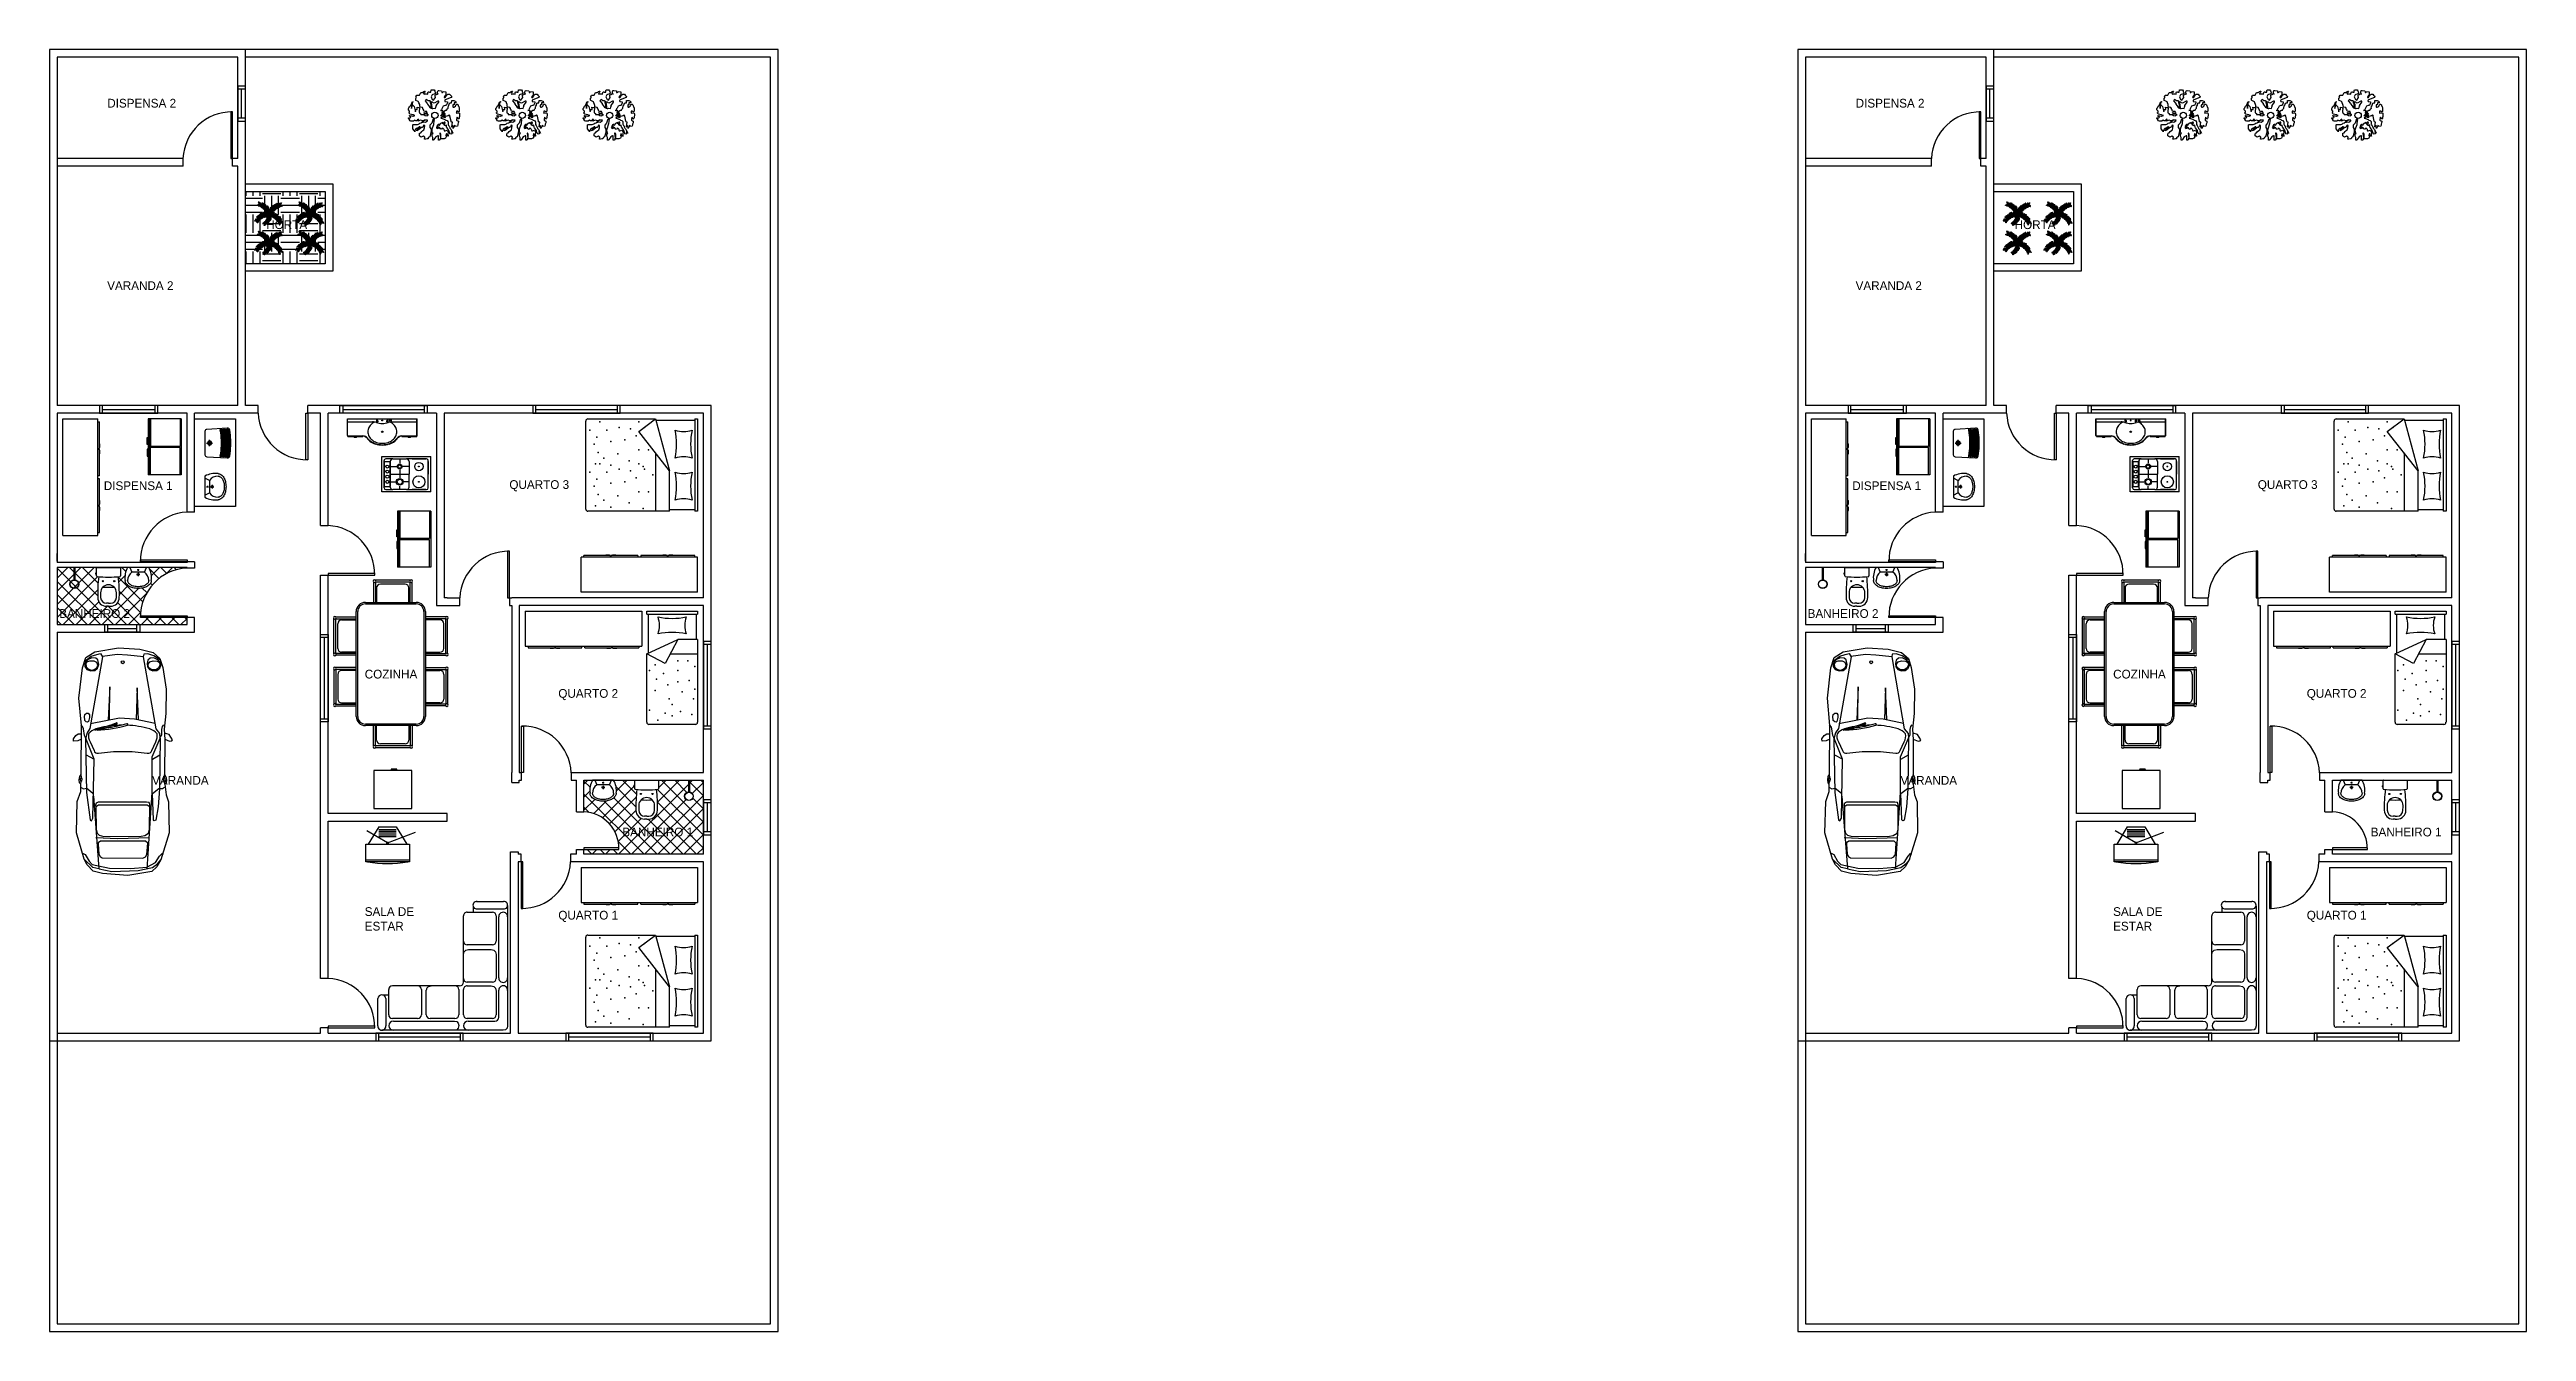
# Model space of a CAD drawing. Header units: millimetres. Extents: x 10 to 172, y 10 to 32.
# Drawn here: x 40 to 82.5, y 10 to 32 of the extents above; entities that cross this region are included whole.
import ezdxf

# ---------------------------------------------------------------- set-up
doc = ezdxf.new("R2010")
doc.units = ezdxf.units.MM
doc.linetypes.add('0', pattern=[0])
doc.linetypes.add('C5', pattern=[60, 50, -5, 0, -5])
for name, color, linetype in [('Janelas e Portas', 6, 'Continuous'), ('Moveis e Auto.', 4, 'Continuous'), ('Paredes', 7, 'Continuous'), ('Pisos', 2, 'Continuous'), ('Plantas', 109, 'Continuous'), ('Terreno', 1, 'Continuous'), ('Texto', 7, 'Continuous')]:
    doc.layers.add(name, color=color, linetype=linetype)
doc.styles.add('texto', font='')
doc.styles.get('texto').set_extended_font_data('Century Gothic')
pattern_1 = [(0, (30, 0), (0.3175, 0.3175), [0.3175, -0.3175]), (0, (30, 0.11906), (0.3175, 0.3175), [0.3175, -0.3175]), (0, (30, 0.23813), (0.3175, 0.3175), [0.3175, -0.3175]), (90, (30.0397, 0.2778), (-0.3175, 0.3175), [0.3175, -0.3175]), (90, (30.15875, 0.2778), (-0.3175, 0.3175), [0.3175, -0.3175]), (90, (30.2778, 0.2778), (-0.3175, 0.3175), [0.3175, -0.3175])]

msp = doc.modelspace()

# ---------------------------------------------------------------- texts
at = {"layer": 'Texto', "char_height": 0.15, "attachment_point": 1, "style": 'texto'}
for s, insert in [('DISPENSA 2', (40.99, 31.154)), ('DISPENSA 2', (70.99, 31.154)), ('HORTA', (43.718, 29.069)), ('HORTA', (73.718, 29.069)), ('VARANDA 2', (40.989, 28.023)), ('VARANDA 2', (70.989, 28.023)), ('DISPENSA 1', (40.931, 24.589)), ('QUARTO 3', (47.89, 24.609)), ('DISPENSA 1', (70.931, 24.589)), ('QUARTO 3', (77.89, 24.609)), ('BANHEIRO 2', (40.166, 22.396)), ('BANHEIRO 2', (70.166, 22.396)), ('COZINHA', (45.408, 21.356)), ('COZINHA', (75.408, 21.356)), ('QUARTO 2', (48.73, 21.025)), ('QUARTO 2', (78.73, 21.025)), ('VARANDA', (41.76, 19.533)), ('VARANDA', (71.76, 19.533)), ('BANHEIRO 1', (49.828, 18.646)), ('BANHEIRO 1', (79.828, 18.646)), ('SALA DE ESTAR', (45.408, 17.281)), ('QUARTO 1', (48.73, 17.219)), ('SALA DE ESTAR', (75.408, 17.281)), ('QUARTO 1', (78.73, 17.219))]:
    msp.add_mtext_dynamic_manual_height_columns(s, width=1.40272, gutter_width=0.75, heights=[0], dxfattribs=dict(at, insert=insert))

# ---------------------------------------------------------------- blocks, each defined once
blk = doc.blocks.new('cama_cas_6')
for p, q in [((-0.792, -0.048), (-0.792, 0)), ((-0.792, 0), (0.792, 0)), ((-0.792, -0.048), (0.792, -0.048)), ((-0.768, -0.048), (-0.768, -0.714)), ((0.768, -0.048), (0.768, -0.48)), ((0.792, 0), (0.792, -0.048)), ((-0.792, -0.72), (0.096, -0.48)), ((-0.576, -1.008), (-0.792, -0.72)), ((-0.792, -1.884), (-0.792, -0.72)), ((0.096, -0.48), (-0.576, -1.008)), ((-0.209, -0.72), (0.792, -0.72)), ((0.792, -0.48), (0.096, -0.48)), ((0.792, -0.48), (0.792, -1.884)), ((0.756, -1.92), (-0.756, -1.92))]:
    blk.add_line(p, q)
for centre, radius, start, end in [((-0.36, 1.092), 1.212, 258.5788, 281.4212), ((-1.02, -0.24), 0.444, 341.0754, 18.9246), ((-0.36, -1.572), 1.212, 78.5788, 101.4212), ((0.3, -0.24), 0.444, 161.0754, 198.9246), ((-0.3, -0.24), 0.444, 341.0754, 18.9246), ((0.36, 1.092), 1.212, 258.5788, 281.4212), ((0.36, -1.572), 1.212, 78.5788, 101.4212), ((1.02, -0.24), 0.444, 161.0754, 198.9246), ((-0.756, -1.884), 0.036, 180, 270), ((0.756, -1.884), 0.036, 270, 0)]:
    blk.add_arc(centre, radius, start, end)
for p in [(-0.264, -0.84), (-0.264, -0.84), (0.168, -0.768), (0.456, -0.84), (-0.744, -1.008), (-0.648, -0.912), (-0.648, -0.912), (-0.624, -1.152), (-0.504, -1.056), (-0.432, -1.248), (-0.264, -1.008), (-0.072, -1.176), (-0.024, -1.008), (0.024, -0.936), (0.072, -0.912), (0.096, -1.152), (0.216, -1.056), (0.288, -1.248), (0.456, -1.008), (0.648, -1.176), (0.744, -0.936), (-0.744, -1.68), (-0.648, -1.344), (-0.6, -1.56), (-0.408, -1.488), (-0.192, -1.368), (-0.12, -1.608), (-0.024, -1.68), (0, -1.488), (0.072, -1.344), (0.12, -1.56), (0.312, -1.488), (0.528, -1.368), (0.6, -1.608), (0.72, -1.488), (-0.6, -1.848), (-0.48, -1.728), (-0.36, -1.776), (-0.216, -1.704), (-0.024, -1.752), (0.12, -1.848), (0.24, -1.728), (0.36, -1.776), (0.504, -1.704), (0.696, -1.752)]:
    blk.add_point(p)
blk = doc.blocks.new('Cama_solt_5')
for p, q in [((-0.437, -0.049), (-0.437, 0)), ((-0.437, 0), (0.437, 0)), ((-0.437, -0.049), (0.437, -0.049)), ((-0.413, -0.049), (-0.413, -0.717)), ((0.413, -0.049), (0.413, -0.485)), ((0.437, 0), (0.437, -0.049)), ((-0.437, -0.728), (0.097, -0.485)), ((-0.437, -1.905), (-0.437, -0.728)), ((-0.121, -0.898), (-0.437, -0.728)), ((0.097, -0.485), (-0.121, -0.898)), ((-0.031, -0.728), (0.437, -0.728)), ((0.437, -0.485), (0.097, -0.485)), ((0.437, -0.485), (0.437, -1.905)), ((0.4, -1.942), (-0.4, -1.942))]:
    blk.add_line(p, q)
for centre, radius, start, end in [((-0.667, -0.243), 0.449, 341.0754, 18.9246), ((0, 1.104), 1.226, 258.5788, 281.4212), ((0, -1.59), 1.226, 78.5788, 101.4212), ((0.667, -0.243), 0.449, 161.0754, 198.9246), ((-0.4, -1.905), 0.0364, 180, 270), ((0.4, -1.905), 0.0364, 270, 0)]:
    blk.add_arc(centre, radius, start, end)
for p in [(0.097, -0.849), (0.267, -0.849), (-0.388, -1.019), (-0.291, -0.922), (-0.267, -1.165), (-0.146, -1.068), (-0.073, -1.262), (0.097, -1.019), (0.097, -1.213), (0.291, -1.189), (0.388, -0.947), (-0.388, -1.699), (-0.291, -1.359), (-0.049, -1.505), (0, -1.602), (0.17, -1.383), (0.364, -1.505), (0.388, -1.335), (-0.243, -1.869), (-0.121, -1.747), (0, -1.796), (0.146, -1.723), (0.34, -1.772)]:
    blk.add_point(p)
blk = doc.blocks.new('vs_cx_pl')
for p, q in [((0, -0.195), (0, 0.195)), ((0.01, 0.205), (0.146, 0.205)), ((0.616, 0), (0.616, 0.035)), ((0.616, 0), (0.616, -0.035)), ((0.666, 0), (0.666, 0.035)), ((0.666, 0), (0.666, -0.035)), ((0.146, -0.205), (0.01, -0.205)), ((0.09, -0.205), (0.09, -0.214)), ((0.09, -0.214), (0.119, -0.214)), ((0.114, -0.219), (0.095, -0.219)), ((0.119, -0.205), (0.119, -0.214))]:
    blk.add_line(p, q)
for centre in [(0.235, 0.099), (0.235, -0.099)]:
    blk.add_circle(centre, 0.01)
for centre, radius, start, end in [((0.01, 0.195), 0.01, 90, 180), ((0.146, 0.195), 0.01, 5.3189, 90), ((-1.949, 0), 2.114, 354.6811, 5.3189), ((0.45, -2.146), 2.332, 88.3674, 97.1831), ((0.433, 0), 0.136, 89.2744, 180), ((0.433, 0), 0.136, 180, 270.7256), ((-0.923, 0), 1.263, 355.6101, 4.3899), ((0.41, -5.817), 5.953, 88.9877, 89.7814), ((0.516, 0.035), 0.15, 0, 90), ((0.516, 0.035), 0.1, 0, 90), ((0.01, -0.195), 0.01, 180, 270), ((0.095, -0.214), 0.005, 180, 270), ((0.114, -0.214), 0.005, 270, 0), ((0.146, -0.195), 0.01, 270, 354.6811), ((0.45, 2.146), 2.332, 262.8169, 271.6326), ((0.41, 5.817), 5.953, 270.2186, 271.0123), ((0.516, -0.035), 0.1, 270, 0), ((0.516, -0.035), 0.15, 270, 0)]:
    blk.add_arc(centre, radius, start, end)
blk = doc.blocks.new('vaso_top_2')
blk.add_blockref('vs_cx_pl', (0, 0))
blk = doc.blocks.new('CHUVEIRO')
for p, q in [((0, 0.02), (0.201, 0.02)), ((0, 0), (0.201, 0))]:
    blk.add_line(p, q)
for radius in [0.075, 0.07]:
    blk.add_circle((0.275, 0.01), radius)
blk = doc.blocks.new('LAVATORIO')
for p, q in [((0, 0.181), (0, -0.181)), ((0.079, 0.108), (0, 0.144)), ((0.043, 0.014), (0.043, -0.014)), ((0.079, 0.108), (0.079, -0.108)), ((0.123, 0.029), (0.123, -0.029)), ((0, -0.144), (0.079, -0.108)), ((0.029, 0), (0.058, 0)), ((0.094, 0), (0.152, 0))]:
    blk.add_line(p, q)
for points in [[(0.224, 0.224, -0.149682), (0.273, 0.209, -0.107064), (0.321, 0.158, -0.075451), (0.35, 0.09, -0.062235), (0.361, 0, -0.062235)], [(0.224, 0.181, -0.152216), (0.262, 0.169, -0.106943), (0.301, 0.128, -0.074343), (0.323, 0.072, -0.060974), (0.332, 0, -0.060974), (0.323, -0.072, -0.074343), (0.301, -0.128, -0.106943), (0.262, -0.169, -0.152216), (0.224, -0.181, -0.152216)], [(0.361, 0, -0.062235), (0.35, -0.09, -0.075451), (0.321, -0.158, -0.107064), (0.273, -0.209, -0.149682), (0.224, -0.224, -0.149682)]]:
    blk.add_lwpolyline(points, format="xyb")
for centre, radius in [((0.043, 0), 0.00722), ((0.123, 0), 0.0181)]:
    blk.add_circle(centre, radius)
for centre, radius, start, end in [((0.174, -0.12), 0.348, 81.8104, 120.0977), ((0.224, 0), 0.181, 90, 143.1301), ((0.174, 0.12), 0.348, 239.9023, 278.1896), ((0.224, 0), 0.181, 216.8699, 270)]:
    blk.add_arc(centre, radius, start, end)
blk = doc.blocks.new('Sofa_18')
at = {"linetype": 'Continuous'}
for p, q in [((-1.083, -0.008), (-1.041, 0)), ((-1.041, 0), (1.041, 0)), ((-0.246, -0.009), (-0.204, 0)), ((-1.117, -0.075), (-1.108, -0.033)), ((-1.117, -2.142), (-1.117, -0.075)), ((-1.108, -0.033), (-1.083, -0.008)), ((-0.965, -0.221), (-0.965, -0.685)), ((-0.92, -0.672), (-0.92, -0.266)), ((-0.44, -0.156), (-0.9, -0.156)), ((-0.855, -0.201), (-0.424, -0.201)), ((-0.359, -0.266), (-0.359, -0.697)), ((-0.279, -0.08), (-0.271, -0.036)), ((-0.271, -0.122), (-0.279, -0.08)), ((-0.279, -0.697), (-0.279, -0.266)), ((-0.271, -0.036), (-0.246, -0.009)), ((-0.246, -0.147), (-0.271, -0.122)), ((-0.204, -0.156), (-0.246, -0.147)), ((-0.214, -0.201), (0.213, -0.201)), ((0.843, -0.156), (-0.204, -0.156)), ((0.278, -0.266), (0.278, -0.688)), ((0.362, -0.697), (0.362, -0.266)), ((0.427, -0.201), (0.859, -0.201)), ((0.924, -0.266), (0.924, -0.697)), ((0.972, -0.543), (0.972, -0.075)), ((1.111, -0.075), (1.111, -0.543)), ((-0.911, -0.722), (-0.92, -0.672)), ((-0.883, -0.752), (-0.911, -0.722)), ((-0.836, -0.762), (-0.883, -0.752)), ((-0.855, -0.824), (-0.424, -0.824)), ((-0.424, -0.762), (-0.836, -0.762)), ((-0.359, -0.827), (-0.359, -1.961)), ((0.24, -0.752), (0.193, -0.762)), ((0.259, -0.734), (0.24, -0.752)), ((-0.965, -0.899), (-0.965, -1.946)), ((-0.92, -1.3), (-0.92, -0.889)), ((-0.911, -1.347), (-0.92, -1.3)), ((-0.92, -1.961), (-0.92, -1.53)), ((-0.883, -1.376), (-0.911, -1.347)), ((-0.836, -1.385), (-0.883, -1.376)), ((-0.855, -1.465), (-0.424, -1.465)), ((-0.448, -1.385), (-0.836, -1.385)), ((-0.399, -1.376), (-0.448, -1.385)), ((-0.369, -1.347), (-0.399, -1.376)), ((-0.359, -1.3), (-0.369, -1.347)), ((-1.045, -2.08), (-0.582, -2.08)), ((-0.424, -2.026), (-0.855, -2.026)), ((-0.582, -2.209), (-1.045, -2.209))]:
    blk.add_line(p, q, dxfattribs=at)
for p, q in [((-0.294, -0.762), (0.859, -0.762)), ((1.028, -0.606), (0.924, -0.606)), ((-0.528, -2.117), (-0.528, -2.026))]:
    blk.add_line(p, q)
for centre, radius, start, end in [((-0.44, -0.078), 0.0778, 270, 90), ((0.843, -0.078), 0.0778, 270, 90), ((1.041, -0.07), 0.0696, 355.2775, 184.7225), ((-1.041, -0.687), 0.076, 176.9313, 1.4224), ((-1.041, -0.897), 0.076, 358.5776, 183.0687), ((-0.294, -0.827), 0.065, 90, 180), ((1.041, -0.538), 0.0695, 184.0895, 355.9105), ((-1.041, -1.948), 0.076, 176.9313, 1.4224), ((-1.052, -2.145), 0.065, 83.8451, 276.1549), ((-0.586, -2.145), 0.065, 263.8451, 96.1549)]:
    blk.add_arc(centre, radius, start, end)
for centre, start, end in [((-0.9, -0.221), 90, 180), ((-0.855, -0.266), 90, 180), ((-0.424, -0.266), 0, 90), ((-0.214, -0.266), 90, 180), ((0.213, -0.266), 0, 90), ((0.427, -0.266), 90, 180), ((0.859, -0.266), 0, 90), ((-0.855, -0.889), 90, 180), ((-0.424, -0.697), 270, 0), ((-0.424, -0.889), 0, 90), ((-0.214, -0.697), 180, 270), ((0.213, -0.688), 315, 0), ((0.427, -0.697), 180, 270), ((0.859, -0.697), 270, 360), ((-0.855, -1.53), 90, 180), ((-0.424, -1.53), 0, 90), ((-0.855, -1.961), 180, 270), ((-0.424, -1.961), 270, 0)]:
    blk.add_arc(centre, 0.065, start, end, dxfattribs=at)
blk = doc.blocks.new('TV')
at = {"ltscale": 0.01}
for p, q in [((-0.15, 0), (-0.33, -0.3)), ((-0.15, 0), (0.15, 0)), ((0.15, 0), (0.33, -0.3)), ((-0.375, -0.6), (-0.375, -0.3)), ((-0.375, -0.3), (0.375, -0.3)), ((0, -0.275), (-0.358, -0.071)), ((-0.15, -0.045), (0.15, -0.045)), ((-0.15, -0.075), (0.15, -0.075)), ((-0.15, -0.105), (0.15, -0.105)), ((-0.15, -0.135), (0.15, -0.135)), ((-0.15, -0.165), (0.15, -0.165)), ((0, -0.275), (0.479, -0.09)), ((0.375, -0.3), (0.375, -0.6)), ((0.375, -0.57), (-0.375, -0.57)), ((0.375, -0.6), (-0.375, -0.6))]:
    blk.add_line(p, q, dxfattribs=at)
blk.add_circle((0, -0.275), 0.015, dxfattribs=at)
blk.add_arc((0, 1.369), 1.999, 260.0605, 279.9395, dxfattribs=at)
blk = doc.blocks.new('Mesa_6')
for p, q in [((-0.787, 0.908), (-0.787, 0.56)), ((-0.159, 0.941), (-0.754, 0.941)), ((-0.159, 0.908), (-0.754, 0.908)), ((-0.754, 0.908), (-0.754, 0.56)), ((-0.245, 0.875), (-0.668, 0.875)), ((-0.159, 0.56), (-0.159, 0.908)), ((-0.126, 0.56), (-0.126, 0.908)), ((0.082, 0.56), (0.082, 0.908)), ((0.115, 0.941), (0.709, 0.941)), ((0.115, 0.908), (0.709, 0.908)), ((0.115, 0.56), (0.115, 0.908)), ((0.2, 0.875), (0.623, 0.875)), ((0.709, 0.908), (0.709, 0.56)), ((0.742, 0.908), (0.742, 0.56)), ((-0.966, 0.56), (-0.843, 0.56)), ((-0.966, 0.533), (0.831, 0.533)), ((-0.843, 0.56), (-0.209, 0.56)), ((-0.734, 0.809), (-0.734, 0.56)), ((-0.209, 0.56), (0.074, 0.56)), ((-0.179, 0.56), (-0.179, 0.809)), ((0.074, 0.56), (0.708, 0.56)), ((0.134, 0.56), (0.134, 0.809)), ((0.689, 0.809), (0.689, 0.56)), ((0.708, 0.56), (0.831, 0.56)), ((-1.505, -0.366), (-1.505, 0.229)), ((-1.472, 0.262), (-1.124, 0.262)), ((-1.472, -0.366), (-1.472, 0.229)), ((-1.472, 0.229), (-1.124, 0.229)), ((-1.439, -0.28), (-1.439, 0.143)), ((-1.373, 0.209), (-1.124, 0.209)), ((-1.124, 0.282), (-1.124, 0.401)), ((-1.124, -0.352), (-1.124, 0.282)), ((-1.098, -0.471), (-1.098, 0.401)), ((0.963, 0.401), (0.963, -0.471)), ((0.99, 0.401), (0.99, 0.282)), ((0.99, 0.282), (0.99, -0.352)), ((1.338, 0.262), (0.99, 0.262)), ((1.338, 0.229), (0.99, 0.229)), ((1.239, 0.209), (0.99, 0.209)), ((1.305, -0.28), (1.305, 0.143)), ((1.338, -0.366), (1.338, 0.229)), ((1.371, -0.366), (1.371, 0.229)), ((-1.124, -0.366), (-1.472, -0.366)), ((-1.124, -0.399), (-1.472, -0.399)), ((-1.124, -0.346), (-1.373, -0.346)), ((-1.124, -0.471), (-1.124, -0.352)), ((0.99, -0.346), (1.239, -0.346)), ((0.99, -0.352), (0.99, -0.471)), ((0.99, -0.366), (1.338, -0.366)), ((0.99, -0.399), (1.338, -0.399)), ((0.831, -0.603), (-0.966, -0.603)), ((-0.843, -0.629), (-0.966, -0.629)), ((-0.209, -0.629), (-0.843, -0.629)), ((-0.787, -0.977), (-0.787, -0.629)), ((-0.754, -0.977), (-0.754, -0.629)), ((-0.734, -0.878), (-0.734, -0.629)), ((0.074, -0.629), (-0.209, -0.629)), ((-0.179, -0.629), (-0.179, -0.878)), ((-0.159, -0.629), (-0.159, -0.977)), ((-0.126, -0.629), (-0.126, -0.977)), ((0.708, -0.629), (0.074, -0.629)), ((0.082, -0.629), (0.082, -0.977)), ((0.115, -0.629), (0.115, -0.977)), ((0.134, -0.629), (0.134, -0.878)), ((0.689, -0.878), (0.689, -0.629)), ((0.831, -0.629), (0.708, -0.629)), ((0.709, -0.977), (0.709, -0.629)), ((0.742, -0.977), (0.742, -0.629)), ((-0.159, -0.977), (-0.754, -0.977)), ((-0.159, -1.01), (-0.754, -1.01)), ((-0.245, -0.944), (-0.668, -0.944)), ((0.115, -0.977), (0.709, -0.977)), ((0.115, -1.01), (0.709, -1.01)), ((0.2, -0.944), (0.623, -0.944))]:
    blk.add_line(p, q)
for centre, radius, start, end in [((-0.771, 0.924), 0.0234, 45, 225), ((-0.771, 0.924), 0.0234, 225, 45), ((-0.668, 0.809), 0.0661, 90, 180), ((-0.245, 0.809), 0.0661, 0, 90), ((-0.143, 0.924), 0.0234, 135, 315), ((-0.143, 0.924), 0.0234, 315, 135), ((0.098, 0.924), 0.0234, 45, 225), ((0.098, 0.924), 0.0234, 225, 45), ((0.2, 0.809), 0.0661, 90, 180), ((0.623, 0.809), 0.0661, 0, 90), ((0.726, 0.924), 0.0234, 135, 315), ((0.726, 0.924), 0.0234, 315, 135), ((-0.966, 0.401), 0.159, 90, 180), ((-0.966, 0.401), 0.132, 90, 180), ((0.831, 0.401), 0.159, 360, 90), ((0.831, 0.401), 0.132, 360, 90), ((-1.489, 0.245), 0.0234, 45, 225), ((-1.489, 0.245), 0.0234, 225, 45), ((-1.373, 0.143), 0.0661, 90, 180), ((1.239, 0.143), 0.0661, 0, 90), ((1.354, 0.245), 0.0234, 135, 315), ((1.354, 0.245), 0.0234, 315, 135), ((-1.489, -0.383), 0.0234, 135, 315), ((-1.489, -0.383), 0.0234, 315, 135), ((-1.373, -0.28), 0.0661, 180, 270), ((1.239, -0.28), 0.0661, 270, 0), ((1.354, -0.383), 0.0234, 45, 225), ((1.354, -0.383), 0.0234, 225, 45), ((-0.966, -0.471), 0.159, 180, 270), ((-0.966, -0.471), 0.132, 180, 270), ((0.831, -0.471), 0.159, 270, 360), ((0.831, -0.471), 0.132, 270, 360), ((-0.771, -0.994), 0.0234, 135, 315), ((-0.771, -0.994), 0.0234, 315, 135), ((-0.668, -0.878), 0.0661, 180, 270), ((-0.245, -0.878), 0.0661, 270, 0), ((-0.143, -0.994), 0.0234, 45, 225), ((-0.143, -0.994), 0.0234, 225, 45), ((0.098, -0.994), 0.0234, 135, 315), ((0.098, -0.994), 0.0234, 315, 135), ((0.2, -0.878), 0.0661, 180, 270), ((0.623, -0.878), 0.0661, 270, 0), ((0.726, -0.994), 0.0234, 45, 225), ((0.726, -0.994), 0.0234, 225, 45)]:
    blk.add_arc(centre, radius, start, end)
blk = doc.blocks.new('PIA-02')
for p, q in [((-0.6, -0.29), (-0.6, 0)), ((-0.6, 0), (0.6, 0)), ((0.6, -0.29), (0.6, 0)), ((-0.595, -0.29), (-0.595, -0.005)), ((-0.595, -0.005), (0.595, -0.005)), ((-0.595, -0.055), (-0.166, -0.055)), ((-0.59, -0.295), (-0.333, -0.295)), ((-0.59, -0.307), (-0.59, -0.3)), ((-0.59, -0.3), (-0.333, -0.3)), ((-0.59, -0.307), (-0.493, -0.307)), ((-0.493, -0.307), (-0.483, -0.307)), ((-0.483, -0.307), (-0.44, -0.307)), ((-0.44, -0.307), (-0.43, -0.307)), ((-0.43, -0.307), (-0.333, -0.307)), ((-0.333, -0.307), (-0.333, -0.3)), ((0.166, -0.055), (0.595, -0.055)), ((0.333, -0.295), (0.59, -0.295)), ((0.333, -0.307), (0.333, -0.3)), ((0.333, -0.3), (0.59, -0.3)), ((0.333, -0.307), (0.43, -0.307)), ((0.43, -0.307), (0.44, -0.307)), ((0.44, -0.307), (0.483, -0.307)), ((0.483, -0.307), (0.493, -0.307)), ((0.493, -0.307), (0.59, -0.307)), ((0.59, -0.307), (0.59, -0.3)), ((0.595, -0.29), (0.595, -0.005))]:
    blk.add_line(p, q)
for centre, radius in [((0, -0.225), 0.0125), ((-0.001, -0.032), 0.00653), ((0.141, -0.028), 0.0131), ((0.141, -0.028), 0.00805)]:
    blk.add_circle(centre, radius)
for centre, radius, start, end in [((-0.59, -0.29), 0.01, 180, 270), ((-0.59, -0.29), 0.005, 180, 270), ((-0.462, -0.263), 0.0542, 234.6502, 305.3498), ((-0.462, -0.263), 0.0492, 243.956, 296.044), ((-0.333, -0.39), 0.095, 36.445, 90), ((-0.333, -0.39), 0.09, 36.445, 90), ((-0.065, -0.192), 0.243, 216.445, 232.8255), ((-0.065, -0.192), 0.238, 216.445, 232.8255), ((-0.093, -0.225), 0.157, 152.3071, 180), ((-0.093, -0.225), 0.157, 180, 207.6929), ((-0.048, -0.249), 0.208, 128.2804, 152.3071), ((-0.048, -0.201), 0.208, 207.6929, 231.7196), ((-0.026, -0.14), 0.309, 232.8255, 252.5617), ((-0.026, -0.14), 0.304, 232.8255, 252.5617), ((-0.019, -0.285), 0.255, 116.5933, 128.2804), ((-0.019, -0.165), 0.255, 231.7196, 251.8976), ((-0.166, -0.255), 0.2, 71.2758, 90), ((-0.079, -0.032), 0.0226, 172.9335, 190.0869), ((-0.087, -0.031), 0.015, 148.4998, 172.9335), ((-0.068, -0.03), 0.0333, 190.0869, 204.2101), ((0, 0.234), 0.316, 251.2758, 270), ((-0.079, -0.032), 0.0206, 172.9335, 190.0869), ((-0.093, -0.027), 0.00772, 114.2101, 148.4998), ((-0.087, -0.031), 0.013, 148.4998, 172.9335), ((-0.068, -0.03), 0.0313, 190.0869, 204.2101), ((-0.068, -0.03), 0.0333, 204.2101, 218.3334), ((-0.093, -0.027), 0.00572, 114.2101, 148.4998), ((0, -0.106), 0.316, 251.8976, 270), ((-0.068, -0.03), 0.0313, 204.2101, 218.3334), ((-0.093, -0.027), 0.00772, 79.9205, 114.2101), ((-0.093, -0.027), 0.00572, 79.9205, 114.2101), ((-0.077, -0.037), 0.0226, 218.3334, 235.4867), ((-0.077, -0.037), 0.0206, 218.3334, 235.4867), ((-0.094, -0.035), 0.013, 55.4867, 79.9205), ((-0.094, -0.035), 0.015, 55.4867, 79.9205), ((-0.081, -0.043), 0.015, 235.4867, 259.9205), ((-0.081, -0.043), 0.013, 235.4867, 259.9205), ((-0.098, -0.041), 0.0206, 38.3334, 55.4867), ((-0.098, -0.041), 0.0226, 38.3334, 55.4867), ((-0.082, -0.05), 0.00772, 259.9205, 294.2101), ((-0.082, -0.05), 0.00572, 259.9205, 294.2101), ((-0.107, -0.047), 0.0313, 24.2101, 38.3334), ((-0.107, -0.047), 0.0333, 24.2101, 38.3334), ((-0.082, -0.05), 0.00572, 294.2101, 328.4998), ((-0.082, -0.05), 0.00772, 294.2101, 328.4998), ((-0.107, -0.047), 0.0313, 10.0869, 24.2101), ((-0.089, -0.047), 0.013, 328.4998, 352.9335), ((-0.107, -0.047), 0.0333, 10.0869, 24.2101), ((-0.096, -0.046), 0.0206, 352.9335, 10.0869), ((-0.089, -0.047), 0.015, 328.4998, 352.9335), ((-0.096, -0.046), 0.0226, 352.9335, 10.0869), ((0, 0.234), 0.316, 270, 288.7242), ((0, -0.106), 0.316, 270, 288.1024), ((0.107, -0.047), 0.0333, 155.7899, 169.9131), ((0.096, -0.046), 0.0226, 169.9131, 187.0665), ((0.089, -0.047), 0.015, 187.0665, 211.5002), ((0.107, -0.047), 0.0333, 141.6666, 155.7899), ((0.107, -0.047), 0.0313, 155.7899, 169.9131), ((0.096, -0.046), 0.0206, 169.9131, 187.0665), ((0.089, -0.047), 0.013, 187.0665, 211.5002), ((0.082, -0.05), 0.00772, 211.5002, 245.7899), ((0.107, -0.047), 0.0313, 141.6666, 155.7899), ((0.082, -0.05), 0.00572, 211.5002, 245.7899), ((0.082, -0.05), 0.00772, 245.7899, 280.0795), ((0.082, -0.05), 0.00572, 245.7899, 280.0795), ((0.098, -0.041), 0.0226, 124.5133, 141.6666), ((0.098, -0.041), 0.0206, 124.5133, 141.6666), ((0.081, -0.043), 0.013, 280.0795, 304.5133), ((0.081, -0.043), 0.015, 280.0795, 304.5133), ((0.094, -0.035), 0.015, 100.0795, 124.5133), ((0.094, -0.035), 0.013, 100.0795, 124.5133), ((0.077, -0.037), 0.0206, 304.5133, 321.6666), ((0.077, -0.037), 0.0226, 304.5133, 321.6666), ((0.093, -0.027), 0.00772, 65.7899, 100.0795), ((0.093, -0.027), 0.00572, 65.7899, 100.0795), ((0.068, -0.03), 0.0313, 321.6666, 335.7899), ((0.093, -0.027), 0.00572, 31.5002, 65.7899), ((0.068, -0.03), 0.0333, 321.6666, 335.7899), ((0.093, -0.027), 0.00772, 31.5002, 65.7899), ((0.068, -0.03), 0.0313, 335.7899, 349.9131), ((0.087, -0.031), 0.013, 7.0665, 31.5002), ((0.019, -0.165), 0.255, 288.1024, 308.2804), ((0.087, -0.031), 0.015, 7.0665, 31.5002), ((0.079, -0.032), 0.0206, 349.9131, 7.0665), ((0.068, -0.03), 0.0333, 335.7899, 349.9131), ((0.079, -0.032), 0.0226, 349.9131, 7.0665), ((0.166, -0.255), 0.2, 90, 108.7242), ((0.026, -0.14), 0.304, 287.4383, 307.1745), ((0.026, -0.14), 0.309, 287.4383, 307.1745), ((0.019, -0.285), 0.255, 51.7196, 63.4067), ((0.048, -0.249), 0.208, 27.6929, 51.7196), ((0.048, -0.201), 0.208, 308.2804, 332.3071), ((0.065, -0.192), 0.238, 307.1745, 323.555), ((0.065, -0.192), 0.243, 307.1745, 323.555), ((0.093, -0.225), 0.157, 360, 27.6929), ((0.093, -0.225), 0.157, 332.3071, 360), ((0.333, -0.39), 0.095, 90, 143.555), ((0.333, -0.39), 0.09, 90, 143.555), ((0.462, -0.263), 0.0542, 234.6502, 305.3498), ((0.462, -0.263), 0.0492, 243.956, 296.044), ((0.59, -0.29), 0.005, 270, 0), ((0.59, -0.29), 0.01, 270, 0), ((0, -0.058), 0.394, 252.5617, 270), ((0, -0.058), 0.389, 252.5617, 270), ((0, -0.058), 0.389, 270, 287.4383), ((0, -0.058), 0.394, 270, 287.4383)]:
    blk.add_arc(centre, radius, start, end)
blk = doc.blocks.new('Fogão1')
at = {"linetype": '0'}
for p, q in [((-0.506, 0.343), (-0.506, -0.266)), ((-0.506, 0.343), (0.334, 0.343)), ((-0.464, 0.273), (-0.464, -0.196)), ((-0.464, 0.259), (-0.464, 0.038)), ((-0.464, -0.182), (-0.464, 0.038)), ((-0.092, 0.301), (-0.436, 0.301)), ((-0.422, 0.301), (-0.186, 0.301)), ((-0.134, 0.259), (-0.134, 0.038)), ((-0.134, 0.169), (-0.045, 0.169)), ((-0.134, -0.182), (-0.134, 0.038)), ((0.187, 0.038), (-0.134, 0.038)), ((-0.092, 0.301), (0.145, 0.301)), ((0.026, 0.301), (0.026, 0.241)), ((0.026, -0.036), (0.026, 0.098)), ((0.187, 0.169), (0.098, 0.169)), ((0.264, 0.301), (0.145, 0.301)), ((0.187, 0.259), (0.187, 0.248)), ((0.187, -0.172), (0.187, 0.248)), ((0.285, 0.248), (0.194, 0.248)), ((0.194, -0.172), (0.194, 0.248)), ((0.285, 0.248), (0.285, -0.172)), ((0.292, 0.273), (0.292, -0.196)), ((0.334, 0.343), (0.334, -0.266)), ((0.334, -0.266), (-0.506, -0.266)), ((-0.436, -0.224), (-0.092, -0.224)), ((-0.186, -0.224), (-0.422, -0.224)), ((-0.134, -0.093), (-0.031, -0.093)), ((0.145, -0.224), (-0.092, -0.224)), ((0.026, -0.224), (0.026, -0.15)), ((0.187, -0.093), (0.083, -0.093)), ((0.145, -0.224), (0.264, -0.224)), ((0.187, -0.182), (0.187, -0.172)), ((0.194, -0.172), (0.285, -0.172))]:
    blk.add_line(p, q, dxfattribs=at)
for centre, radius in [((-0.304, 0.169), 0.104), ((-0.304, 0.169), 0.00689), ((0.026, 0.169), 0.0575), ((0.026, 0.169), 0.0435), ((0.239, 0.169), 0.026), ((0.239, 0.081), 0.026), ((0.239, -0.007), 0.026), ((-0.304, -0.093), 0.0709), ((-0.304, -0.093), 0.00689), ((0.026, -0.093), 0.0428), ((0.026, -0.093), 0.0288), ((0.239, -0.093), 0.026)]:
    blk.add_circle(centre, radius, dxfattribs=at)
for centre, radius, start, end in [((-0.436, 0.273), 0.028, 90, 180), ((-0.092, 0.259), 0.042, 90, 180), ((0.145, 0.259), 0.042, 0, 90), ((0.264, 0.273), 0.028, 0, 90), ((-0.436, -0.196), 0.028, 180, 270), ((-0.092, -0.182), 0.042, 180, 270), ((0.145, -0.182), 0.042, 270, 0), ((0.264, -0.196), 0.028, 270, 0)]:
    blk.add_arc(centre, radius, start, end, dxfattribs=at)
blk = doc.blocks.new('Armario_2')
for p, q in [((-0.224, 0), (0.735, 0)), ((-0.224, 0), (-0.224, -0.57)), ((0.735, 0), (0.735, -0.57)), ((-0.224, -0.02), (0.246, -0.02)), ((0.246, -0.02), (0.246, -0.57)), ((0.265, -0.02), (0.265, -0.57)), ((0.735, -0.02), (0.265, -0.02)), ((0.735, -0.02), (0.735, -0.57)), ((-0.224, -0.53), (0.246, -0.53)), ((-0.224, -0.55), (0.246, -0.55)), ((-0.224, -0.57), (0.735, -0.57)), ((0.096, -0.573), (0.216, -0.573)), ((0.096, -0.583), (0.096, -0.573)), ((0.216, -0.583), (0.096, -0.583)), ((0.216, -0.573), (0.216, -0.583)), ((0.735, -0.53), (0.265, -0.53)), ((0.735, -0.55), (0.265, -0.55)), ((0.294, -0.573), (0.294, -0.583)), ((0.414, -0.573), (0.294, -0.573)), ((0.294, -0.583), (0.414, -0.583)), ((0.414, -0.583), (0.414, -0.573))]:
    blk.add_line(p, q)
blk = doc.blocks.new('auto_3')
for points in [[(-0.429, 0.577), (-1.676, 0.481), (-1.65, 0.586), (-1.509, 0.737), (-1.057, 0.866), (-0.52, 0.853), (-0.346, 0.793), (-0.221, 0.792), (-0.177, 0.786), (-0.161, 0.775), (-0.133, 0.771), (-0.105, 0.783), (-0.054, 0.788), (0.786, 0.782), (1.254, 0.824), (1.775, 0.763), (1.954, 0.706), (2.053, 0.554), (2.121, 0.143), (2.098, -0.219), (2.039, -0.447), (1.935, -0.566), (1.782, -0.615), (1.41, -0.67), (0.994, -0.665), (0.721, -0.638), (0.545, -0.648), (-0.057, -0.645), (-0.106, -0.671), (-0.161, -0.676), (-0.205, -0.667), (-0.219, -0.65), (-0.406, -0.671), (-0.521, -0.715), (-1.053, -0.723), (-1.521, -0.582), (-1.639, -0.513), (-1.718, -0.427), (-1.79, -0.017), (-1.753, 0.419), (-1.711, 0.581), (-1.606, 0.684), (-1.509, 0.735)], [(0.549, 0.78), (0.521, 0.843), (0.518, 0.915), (0.559, 0.92), (0.612, 0.879), (0.645, 0.835), (0.645, 0.794)], [(-1.673, 0.479), (-1.717, 0.261), (-1.704, -0.193), (-1.652, -0.435), (-1.59, -0.523), (-1.512, -0.588)], [(-1.404, 0.761), (-1.43, 0.715), (-1.542, 0.651), (-1.598, 0.595), (-1.663, 0.302), (-1.669, -0.06), (-1.643, -0.343), (-1.566, -0.491), (-1.456, -0.56), (-1.413, -0.601), (-1.411, -0.625)], [(-1.136, 0.534), (-1.152, 0.163), (-1.137, -0.386)], [(1.892, 0.725), (1.975, 0.613), (2.007, 0.519), (2.022, 0.452), (1.965, 0.418), (0.736, 0.636), (0.663, 0.683), (0.559, 0.714), (-0.365, 0.696), (-0.831, 0.631), (-0.849, 0.61), (-0.802, 0.584), (0.207, 0.566), (0.579, 0.714), (0.613, 0.729), (0.732, 0.745), (0.758, 0.755), (0.8, 0.786)], [(-0.279, 0.789), (-0.3, 0.745), (-0.289, 0.688), (-0.375, 0.584)], [(-0.219, 0.793), (-0.198, 0.813), (-0.144, 0.819), (-0.09, 0.808), (-0.056, 0.788)], [(-0.178, 0.786), (-0.162, 0.794), (-0.133, 0.797), (-0.108, 0.784)], [(0.283, 0.701), (0.212, 0.573)], [(0.819, -0.482), (0.894, -0.131), (0.91, 0.131), (0.816, 0.625)], [(0.894, 0.3), (1.451, 0.297), (0.884, 0.321)], [(1.963, -0.287), (1.996, -0.009), (2.004, 0.17), (1.971, 0.422)], [(-1.678, -0.347), (-0.365, -0.432), (0.251, -0.432), (0.571, -0.568), (-0.3, -0.555), (-0.609, -0.536), (-0.84, -0.492), (-0.848, -0.469), (-0.835, -0.456), (-0.383, -0.438), (-0.292, -0.549), (-0.294, -0.607), (-0.274, -0.646)], [(1.908, -0.575), (1.981, -0.459), (2.015, -0.355), (2.009, -0.287), (1.965, -0.279), (0.728, -0.495), (0.648, -0.56), (0.572, -0.565), (0.629, -0.596), (0.715, -0.599), (0.767, -0.607), (0.796, -0.633)], [(0.889, -0.196), (1.432, -0.175), (0.887, -0.157)], [(-0.219, -0.649), (-0.176, -0.643), (-0.161, -0.633), (-0.142, -0.629), (-0.118, -0.633), (-0.107, -0.641), (-0.059, -0.646)], [(-0.177, -0.643), (-0.159, -0.653), (-0.139, -0.654), (-0.119, -0.649), (-0.106, -0.642)], [(0.207, -0.435), (0.285, -0.565)], [(0.549, -0.65), (0.518, -0.731), (0.522, -0.768), (0.54, -0.781), (0.63, -0.723), (0.657, -0.646)]]:
    blk.add_lwpolyline(points)
for points in [[(-1.484, 0.425), (-1.489, -0.273), (-1.466, -0.316), (-1.428, -0.342), (-1.232, -0.356), (-1.2, -0.32), (-1.198, 0.456), (-1.228, 0.496), (-1.25, 0.496), (-1.424, 0.484), (-1.461, 0.461)], [(-0.622, 0.533), (-1.001, 0.528), (-1.063, 0.513), (-1.094, 0.477), (-1.119, 0.399), (-1.114, -0.241), (-1.103, -0.305), (-1.064, -0.371), (-0.992, -0.388), (-0.568, -0.393), (-0.534, -0.379), (-0.529, -0.335), (-0.532, 0.496), (-0.547, 0.531), (-0.58, 0.538)], [(0.884, 0.725), (0.934, 0.728), (0.973, 0.723), (1, 0.695), (0.998, 0.664), (0.971, 0.645), (0.924, 0.642), (0.853, 0.661), (0.843, 0.676), (0.847, 0.698), (0.874, 0.722)], [(1.844, 0.723), (1.799, 0.723), (1.748, 0.689), (1.723, 0.622), (1.733, 0.553), (1.77, 0.504), (1.833, 0.484), (1.913, 0.503), (1.942, 0.535), (1.946, 0.604), (1.918, 0.667), (1.886, 0.702)], [(1.843, 0.707), (1.794, 0.701), (1.756, 0.669), (1.737, 0.616), (1.747, 0.563), (1.778, 0.518), (1.82, 0.503), (1.867, 0.52), (1.89, 0.564), (1.893, 0.644), (1.875, 0.693)], [(1.849, -0.344), (1.793, -0.351), (1.748, -0.387), (1.725, -0.443), (1.733, -0.512), (1.769, -0.563), (1.817, -0.583), (1.87, -0.578), (1.914, -0.528), (1.947, -0.461), (1.944, -0.396), (1.907, -0.356)], [(1.838, -0.363), (1.88, -0.393), (1.897, -0.45), (1.89, -0.522), (1.869, -0.558), (1.82, -0.565), (1.768, -0.542), (1.741, -0.493), (1.743, -0.429), (1.778, -0.377), (1.807, -0.361)]]:
    blk.add_lwpolyline(points, close=True)
for points in [[(-0.618, -0.393, 0.278411), (-0.581, -0.326), (-0.581, 0.071), (-0.581, 0.469, 0.278411), (-0.618, 0.536)], [(0.77, 0.353, 0.031083), (0.728, 0.532, 0.14503), (0.645, 0.658, 0.190771), (0.506, 0.634), (0.355, 0.566, 0.400838), (0.313, 0.491, -0.031829), (0.342, 0.071, -0.031829), (0.313, -0.349, 0.400838), (0.355, -0.424), (0.506, -0.492, 0.190771), (0.645, -0.516, 0.14503), (0.728, -0.39, 0.06672), (0.79, 0)], [(0.79, 0.096, 0.027717), (0.782, 0.26)]]:
    blk.add_lwpolyline(points, format="xyb")
for points in [[(0.816, 0.003, -0.036962), (0.738, 0.356, 0.02456), (0.707, 0.514, 0.066931), (0.792, -0.007, 1.115799)], [(0.708, 0.551, 0.043566), (0.813, 0.173, 1.353737), (0.828, 0.185, -0.037508), (0.733, 0.49, 0.084927)]]:
    blk.add_lwpolyline(points, format="xyb", close=True)
blk.add_circle((1.872, 0.073), 0.0245)
blk = doc.blocks.new('Armario')
for p, q in [((-0.018, -0.021), (-0.018, -0.621)), ((-0.018, -0.021), (1.982, -0.021)), ((1.982, -0.021), (1.982, -0.621)), ((-0.018, -0.621), (1.982, -0.621)), ((0.032, -0.621), (0.032, -0.646)), ((0.032, -0.646), (0.49, -0.646)), ((0.41, -0.646), (0.41, -0.656)), ((0.41, -0.656), (0.47, -0.656)), ((0.47, -0.646), (0.47, -0.656)), ((0.49, -0.621), (0.49, -0.646)), ((0.5, -0.621), (0.5, -0.646)), ((0.5, -0.646), (0.957, -0.646)), ((0.52, -0.646), (0.52, -0.656)), ((0.52, -0.656), (0.58, -0.656)), ((0.58, -0.646), (0.58, -0.656)), ((0.957, -0.646), (0.957, -0.621)), ((1.007, -0.646), (1.007, -0.621)), ((1.007, -0.646), (1.465, -0.646)), ((1.385, -0.646), (1.385, -0.656)), ((1.385, -0.656), (1.445, -0.656)), ((1.445, -0.646), (1.445, -0.656)), ((1.465, -0.621), (1.465, -0.646)), ((1.475, -0.621), (1.475, -0.646)), ((1.475, -0.646), (1.932, -0.646)), ((1.495, -0.646), (1.495, -0.656)), ((1.495, -0.656), (1.555, -0.656)), ((1.555, -0.646), (1.555, -0.656)), ((1.932, -0.621), (1.932, -0.646))]:
    blk.add_line(p, q)
blk = doc.blocks.new('Apar_top_1a')
for points in [[(0.227, -0.267, 0.455262), (0.261, -0.223), (0.241, 0.127, 0.397582), (0.206, 0.16), (-0.194, 0.16, 0.397582), (-0.229, 0.127), (-0.249, -0.223, 0.455262), (-0.215, -0.267)], [(-0.241, -0.09, 0.572033), (-0.219, -0.104)], [(-0.226, -0.242, 1), (-0.228, -0.256)], [(-0.224, -0.219, 1), (-0.226, -0.233)], [(-0.222, -0.196, 1), (-0.225, -0.21)], [(-0.04, -0.193, -0.031722), (-0.22, -0.173, 1), (-0.223, -0.187)], [(-0.228, -0.256, 0.030462), (-0.045, -0.276)], [(-0.219, -0.15, 1), (-0.221, -0.164)], [(-0.217, -0.127, 1), (-0.22, -0.141)], [(-0.226, -0.233, 0.030862), (-0.043, -0.253)], [(-0.226, -0.242, 0.030482), (-0.044, -0.261)], [(-0.225, -0.21, 0.031275), (-0.042, -0.23)], [(-0.215, -0.104, 1), (-0.218, -0.118)], [(-0.224, -0.219, 0.030883), (-0.042, -0.239)], [(-0.223, -0.187, 0.0317), (-0.041, -0.207)], [(-0.222, -0.196, 0.031296), (-0.041, -0.216)], [(-0.221, -0.164, 0.03214), (-0.04, -0.184)], [(-0.22, -0.141, 0.032594), (-0.038, -0.161)], [(-0.219, -0.15, 0.032162), (-0.039, -0.17)], [(-0.218, -0.118, 0.033063), (-0.037, -0.138)], [(-0.217, -0.127, 0.032617), (-0.037, -0.147)], [(-0.215, -0.104, 0.033087), (-0.036, -0.124)], [(-0.215, -0.267, 0.028017), (-0.045, -0.284)], [(0.049, -0.124, 0.033087), (0.228, -0.104)], [(0.05, -0.138, 0.033063), (0.23, -0.118)], [(0.05, -0.147, 0.032617), (0.23, -0.127)], [(0.051, -0.161, 0.032594), (0.232, -0.141)], [(0.051, -0.17, 0.032162), (0.231, -0.15)], [(0.052, -0.184, 0.03214), (0.234, -0.164)], [(0.235, -0.187, 1), (0.233, -0.173, -0.031722), (0.053, -0.193)], [(0.053, -0.207, 0.0317), (0.235, -0.187)], [(0.054, -0.216, 0.031296), (0.235, -0.196)], [(0.055, -0.23, 0.031275), (0.237, -0.21)], [(0.055, -0.239, 0.030883), (0.236, -0.219)], [(0.056, -0.253, 0.030862), (0.239, -0.233)], [(0.056, -0.261, 0.030482), (0.238, -0.242)], [(0.057, -0.276, 0.030462), (0.241, -0.256)], [(0.058, -0.284, 0.028017), (0.227, -0.267)], [(0.23, -0.118, 1), (0.228, -0.104)], [(0.232, -0.141, 1), (0.23, -0.127)], [(0.234, -0.164, 1), (0.231, -0.15)], [(0.232, -0.104, 0.572033), (0.254, -0.09)], [(0.237, -0.21, 1), (0.235, -0.196)], [(0.239, -0.233, 1), (0.236, -0.219)], [(0.241, -0.256, 1), (0.238, -0.242)]]:
    blk.add_lwpolyline(points, format="xyb")
at = {"linetype": 'C5'}
for points in [[(-0.046, 0.079), (0.006, 0.079), (0.059, 0.079)], [(0.006, 0.13), (0.006, 0.027)]]:
    blk.add_lwpolyline(points, dxfattribs=at)
for points in [[(0.006, 0.115, 1), (0.006, 0.042, 1)], [(0.006, 0.099, 1), (0.006, 0.058, 1)], [(0.006, 0.099, 1), (0.006, 0.058, 1)]]:
    blk.add_lwpolyline(points, format="xyb", close=True)
for points in [[(-0.045, -0.276), (0.006, -0.276), (0.057, -0.276)], [(-0.045, -0.284), (0.006, -0.284), (0.058, -0.284)], [(-0.044, -0.261), (0.006, -0.261), (0.056, -0.261)], [(-0.043, -0.253), (0.006, -0.253), (0.056, -0.253)], [(-0.042, -0.23), (0.006, -0.23), (0.055, -0.23)], [(-0.042, -0.239), (0.006, -0.239), (0.055, -0.239)], [(-0.041, -0.207), (0.006, -0.207), (0.053, -0.207)], [(-0.041, -0.216), (0.006, -0.216), (0.054, -0.216)], [(-0.04, -0.184), (0.006, -0.184), (0.052, -0.184)], [(-0.04, -0.193), (0.006, -0.193), (0.053, -0.193)], [(-0.039, -0.17), (0.006, -0.17), (0.051, -0.17)], [(-0.038, -0.161), (0.006, -0.161), (0.051, -0.161)], [(-0.037, -0.138), (0.006, -0.138), (0.05, -0.138)], [(-0.037, -0.147), (0.006, -0.147), (0.05, -0.147)], [(-0.036, -0.124), (0.006, -0.124), (0.049, -0.124)]]:
    blk.add_lwpolyline(points)
blk = doc.blocks.new('Veget_70')
at = {"color": 74}
for points in [[(0.303, -0.296), (0.295, -0.284), (0.289, -0.273), (0.278, -0.27), (0.278, -0.276), (0.283, -0.296), (0.289, -0.301), (0.283, -0.31), (0.269, -0.316), (0.252, -0.309), (0.25, -0.292), (0.244, -0.281), (0.238, -0.272), (0.235, -0.25), (0.204, -0.207), (0.195, -0.193), (0.192, -0.164), (0.178, -0.153), (0.178, -0.158), (0.181, -0.173), (0.181, -0.173), (0.164, -0.164), (0.164, -0.156), (0.152, -0.162), (0.15, -0.153), (0.15, -0.145), (0.155, -0.139), (0.169, -0.128), (0.164, -0.108), (0.158, -0.108), (0.15, -0.108), (0.141, -0.119), (0.138, -0.133), (0.138, -0.139), (0.13, -0.139), (0.13, -0.128), (0.127, -0.116), (0.101, -0.125), (0.09, -0.133), (0.061, -0.165), (0.064, -0.15), (0.05, -0.148), (0.041, -0.156), (0.027, -0.179), (0.051, -0.178), (0.02, -0.198), (0.023, -0.209), (0.028, -0.215), (0.04, -0.223), (0.043, -0.198), (0.054, -0.198), (0.06, -0.198), (0.077, -0.201), (0.05, -0.219), (0.05, -0.207), (0.055, -0.204), (0.073, -0.202), (0.08, -0.217), (0.089, -0.22), (0.103, -0.229), (0.11, -0.219), (0.124, -0.222), (0.124, -0.204), (0.147, -0.23), (0.15, -0.239), (0.155, -0.256), (0.167, -0.259), (0.201, -0.249), (0.222, -0.279), (0.215, -0.307), (0.215, -0.318), (0.218, -0.338), (0.221, -0.347), (0.207, -0.347), (0.201, -0.338), (0.192, -0.31), (0.184, -0.31), (0.178, -0.333), (0.189, -0.364), (0.175, -0.384), (0.152, -0.395), (0.141, -0.395), (0.095, -0.398), (0.095, -0.364), (0.095, -0.35), (0.095, -0.338), (0.095, -0.316), (0.084, -0.298), (0.075, -0.296), (0.081, -0.341), (0.087, -0.378), (0.081, -0.395), (0.078, -0.415), (0.067, -0.421), (0.055, -0.421), (0.053, -0.418), (0.053, -0.407), (0.053, -0.392), (0.053, -0.378), (0.053, -0.353), (0.053, -0.344), (0.041, -0.344), (0.03, -0.347), (0.01, -0.361), (-0.023, -0.406), (-0.023, -0.415), (-0.034, -0.417), (-0.045, -0.417), (-0.044, -0.37), (-0.05, -0.361), (-0.056, -0.35), (-0.056, -0.335), (-0.056, -0.316), (-0.056, -0.304), (-0.047, -0.304), (-0.039, -0.304), (-0.05, -0.287), (-0.053, -0.273), (-0.056, -0.256), (-0.056, -0.241), (-0.053, -0.222), (-0.047, -0.204), (-0.026, -0.15), (-0.023, -0.133), (-0.013, -0.063), (-0.034, -0.066), (-0.037, -0.058), (-0.061, -0.125), (-0.093, -0.16), (-0.093, -0.183), (-0.093, -0.203), (-0.073, -0.23), (-0.073, -0.259), (-0.076, -0.287), (-0.096, -0.364), (-0.107, -0.367), (-0.121, -0.381), (-0.124, -0.395), (-0.141, -0.398), (-0.164, -0.404), (-0.184, -0.404), (-0.177, -0.368), (-0.206, -0.351), (-0.241, -0.367), (-0.258, -0.353), (-0.272, -0.344), (-0.272, -0.324), (-0.269, -0.301), (-0.249, -0.29), (-0.232, -0.267), (-0.212, -0.253), (-0.195, -0.239), (-0.184, -0.207), (-0.181, -0.167), (-0.198, -0.162), (-0.212, -0.19), (-0.224, -0.199), (-0.238, -0.202), (-0.286, -0.241), (-0.318, -0.259), (-0.315, -0.241), (-0.304, -0.23), (-0.286, -0.222), (-0.284, -0.213), (-0.261, -0.199), (-0.261, -0.187), (-0.269, -0.187), (-0.306, -0.216), (-0.318, -0.219), (-0.326, -0.219), (-0.338, -0.23), (-0.349, -0.25), (-0.352, -0.273), (-0.363, -0.25), (-0.386, -0.224), (-0.386, -0.204), (-0.386, -0.17), (-0.386, -0.153), (-0.378, -0.148), (-0.338, -0.148), (-0.321, -0.148), (-0.306, -0.148), (-0.289, -0.142), (-0.278, -0.136), (-0.264, -0.128), (-0.235, -0.119), (-0.235, -0.113), (-0.224, -0.102), (-0.212, -0.093), (-0.204, -0.082), (-0.181, -0.073), (-0.175, -0.071), (-0.223, -0.107), (-0.209, -0.107), (-0.2, -0.104), (-0.169, -0.107), (-0.135, -0.087), (-0.132, -0.075), (-0.149, -0.075), (-0.175, -0.078), (-0.22, -0.087), (-0.247, -0.073), (-0.269, -0.082), (-0.295, -0.091), (-0.286, -0.062), (-0.289, -0.056), (-0.306, -0.068), (-0.309, -0.073), (-0.321, -0.088), (-0.335, -0.088), (-0.355, -0.076), (-0.375, -0.091), (-0.389, -0.091), (-0.395, -0.091), (-0.406, -0.091), (-0.418, -0.091), (-0.432, -0.085), (-0.449, -0.059), (-0.46, -0.048), (-0.46, -0.039), (-0.46, -0.036), (-0.432, -0.036), (-0.418, -0.025), (-0.435, -0.011), (-0.443, 0.006), (-0.403, 0.001), (-0.383, -0.005), (-0.378, -0.005), (-0.363, -0.002), (-0.349, 0.003), (-0.361, 0.006), (-0.381, 0.015), (-0.409, 0.023), (-0.435, 0.029), (-0.443, 0.038), (-0.449, 0.046), (-0.449, 0.055), (-0.44, 0.057), (-0.44, 0.08), (-0.46, 0.103), (-0.46, 0.126), (-0.452, 0.134), (-0.443, 0.151), (-0.438, 0.166), (-0.42, 0.177), (-0.392, 0.247), (-0.378, 0.241), (-0.398, 0.224), (-0.406, 0.126), (-0.398, 0.192), (-0.364, 0.161), (-0.341, 0.069), (-0.338, 0.089), (-0.341, 0.106), (-0.329, 0.106), (-0.309, 0.106), (-0.309, 0.117), (-0.312, 0.146), (-0.281, 0.143), (-0.269, 0.126), (-0.275, 0.086), (-0.275, 0.069), (-0.272, 0.052), (-0.252, 0.038), (-0.249, 0.023), (-0.238, 0.023), (-0.197, 0.023), (-0.174, 0.006), (-0.14, 0.001), (-0.14, 0.006), (-0.123, 0.018), (-0.114, 0.018), (-0.187, 0.036), (-0.178, 0.036), (-0.198, 0.056), (-0.134, 0.038), (-0.131, 0.038), (-0.143, 0.057), (-0.146, 0.072), (-0.174, 0.075), (-0.194, 0.08), (-0.2, 0.089), (-0.198, 0.103), (-0.212, 0.112), (-0.212, 0.126), (-0.221, 0.14), (-0.252, 0.146), (-0.261, 0.146), (-0.264, 0.177), (-0.267, 0.191), (-0.281, 0.225), (-0.286, 0.237), (-0.295, 0.245), (-0.306, 0.248), (-0.334, 0.261), (-0.336, 0.27), (-0.336, 0.284), (-0.336, 0.295), (-0.321, 0.322), (-0.332, 0.325), (-0.324, 0.342), (-0.321, 0.354), (-0.284, 0.354), (-0.272, 0.356), (-0.249, 0.399), (-0.221, 0.399), (-0.212, 0.408), (-0.198, 0.419), (-0.181, 0.425), (-0.175, 0.425), (-0.184, 0.408), (-0.19, 0.393), (-0.201, 0.382), (-0.192, 0.371), (-0.178, 0.379), (-0.167, 0.374), (-0.153, 0.374), (-0.13, 0.371), (-0.13, 0.382), (-0.127, 0.399), (-0.121, 0.411), (-0.11, 0.411), (-0.101, 0.408), (-0.09, 0.405), (-0.076, 0.405), (-0.076, 0.416), (-0.076, 0.425), (-0.073, 0.436), (-0.07, 0.445), (-0.056, 0.448), (-0.044, 0.448), (-0.021, 0.448), (-0.01, 0.428), (-0.007, 0.411), (0.001, 0.402), (0.001, 0.391), (-0.004, 0.379), (-0.044, 0.365), (-0.056, 0.359), (-0.073, 0.328), (-0.053, 0.281), (-0.03, 0.267), (0.001, 0.313), (-0.004, 0.342), (-0.004, 0.359), (0.018, 0.367), (0.03, 0.373), (0.03, 0.385), (0.05, 0.371), (0.038, 0.393), (0.038, 0.411), (0.047, 0.436), (0.061, 0.436), (0.107, 0.431), (0.112, 0.416), (0.112, 0.408), (0.112, 0.402), (0.121, 0.399), (0.13, 0.405), (0.135, 0.419), (0.181, 0.411), (0.181, 0.396), (0.181, 0.365), (0.181, 0.354), (0.172, 0.348), (0.152, 0.317), (0.155, 0.311), (0.172, 0.311), (0.184, 0.337), (0.195, 0.351), (0.204, 0.362), (0.215, 0.371), (0.246, 0.371), (0.258, 0.356), (0.272, 0.345), (0.281, 0.331), (0.275, 0.311), (0.172, 0.274), (0.164, 0.268), (0.161, 0.26), (0.164, 0.245), (0.207, 0.237), (0.207, 0.223), (0.187, 0.174), (0.167, 0.174), (0.135, 0.166), (0.124, 0.14), (0.118, 0.129), (0.112, 0.12), (0.104, 0.097), (0.087, 0.089), (0.118, 0.097), (0.118, 0.088), (0.15, 0.066), (0.142, 0.063), (0.168, 0.021), (0.147, 0.049), (0.115, 0.06), (0.127, 0.065), (0.138, 0.068), (0.115, 0.032), (0.127, 0.032), (0.141, 0.043), (0.144, 0.06), (0.15, 0.077), (0.175, 0.097), (0.194, 0.097), (0.209, 0.117), (0.22, 0.131), (0.218, 0.154), (0.226, 0.166), (0.235, 0.183), (0.238, 0.2), (0.246, 0.214), (0.261, 0.225), (0.278, 0.225), (0.281, 0.265), (0.298, 0.265), (0.309, 0.265), (0.318, 0.263), (0.343, 0.251), (0.349, 0.248), (0.352, 0.24), (0.355, 0.225), (0.346, 0.223), (0.332, 0.223), (0.323, 0.223), (0.321, 0.186), (0.303, 0.186), (0.301, 0.177), (0.301, 0.157), (0.301, 0.151), (0.309, 0.146), (0.315, 0.146), (0.321, 0.146), (0.329, 0.154), (0.346, 0.166), (0.352, 0.174), (0.358, 0.191), (0.363, 0.197), (0.378, 0.197), (0.392, 0.186), (0.395, 0.171), (0.403, 0.157), (0.412, 0.132), (0.412, 0.117), (0.412, 0.097), (0.412, 0.083), (0.409, 0.072), (0.406, 0.066), (0.386, 0.072), (0.386, 0.08), (0.362, 0.082), (0.362, 0.056), (0.359, 0.045), (0.389, 0.049), (0.4, 0.049), (0.415, 0.043), (0.417, 0.032), (0.417, 0.015), (0.417, 0.001), (0.415, -0.011), (0.412, -0.028), (0.409, -0.045), (0.397, -0.059), (0.386, -0.034), (0.375, -0.022), (0.372, -0.031), (0.369, -0.051), (0.366, -0.056), (0.366, -0.073), (0.372, -0.082), (0.38, -0.085), (0.386, -0.085), (0.397, -0.093), (0.397, -0.108), (0.395, -0.119), (0.386, -0.145), (0.386, -0.153), (0.38, -0.176), (0.338, -0.182), (0.338, -0.159), (0.308, -0.217), (0.308, -0.208), (0.305, -0.174), (0.305, -0.166), (0.289, -0.194), (0.281, -0.191), (0.293, -0.108), (0.284, -0.108), (0.273, -0.102), (0.27, -0.093), (0.252, -0.005), (0.249, 0.003), (0.238, 0.015), (0.224, 0.001), (0.215, -0.002), (0.198, -0.005), (0.161, -0.011), (0.15, -0.014), (0.141, -0.017), (0.132, -0.017), (0.115, -0.008), (0.093, -0.002), (0.135, 0.043), (0.13, 0.034), (0.133, 0.017), (0.118, 0.02), (0.177, -0.008), (0.171, 0.004), (0.157, 0.012), (0.14, 0.012), (0.14, 0.012), (0.14, -0.005), (0.143, -0.022), (0.168, -0.031), (0.174, -0.036), (0.127, -0.003), (0.141, -0.003), (0.147, -0.003), (0.095, -0.042), (0.118, -0.045), (0.135, -0.054), (0.15, -0.059), (0.164, -0.062), (0.172, -0.068), (0.178, -0.073), (0.201, -0.079), (0.215, -0.096), (0.218, -0.105), (0.218, -0.119), (0.218, -0.128), (0.218, -0.142), (0.221, -0.15), (0.229, -0.165), (0.238, -0.179), (0.241, -0.19), (0.249, -0.202), (0.252, -0.21), (0.255, -0.216), (0.261, -0.224), (0.272, -0.233)], [(0.058, 0.235), (0.058, 0.249), (0.041, 0.252), (-0.021, 0.214), (-0.036, 0.223), (-0.047, 0.231), (-0.064, 0.234), (-0.084, 0.245), (-0.101, 0.254), (-0.124, 0.257), (-0.156, 0.282), (-0.176, 0.259), (-0.138, 0.208), (-0.135, 0.197), (-0.101, 0.154), (-0.101, 0.146), (-0.081, 0.134), (-0.07, 0.129), (-0.053, 0.126), (-0.041, 0.126), (-0.021, 0.129), (0.006, 0.124), (0.011, 0.147), (0.02, 0.164), (0.017, 0.175)]]:
    blk.add_lwpolyline(points, close=True, dxfattribs=at)
at = {"color": 47}
for points in [[(-0.05, 0.126), (-0.056, 0.137), (-0.056, 0.154), (-0.059, 0.166), (-0.061, 0.177), (-0.061, 0.188), (-0.064, 0.203), (-0.067, 0.217), (-0.076, 0.228), (-0.078, 0.237), (-0.087, 0.254)], [(-0.067, 0.134), (-0.073, 0.14), (-0.073, 0.149), (-0.073, 0.163), (-0.073, 0.171), (-0.073, 0.188), (-0.073, 0.203), (-0.078, 0.197), (-0.078, 0.208), (-0.084, 0.217), (-0.084, 0.231), (-0.087, 0.245)]]:
    blk.add_lwpolyline(points, dxfattribs=at)
blk.add_circle((-0.007, 0.007), 0.0546, dxfattribs=at)
blk = doc.blocks.new('Veg_T_41')
for points in [[(-0.151, 0.121, 0.061922), (-0.242, 0.193, -0.016022), (-0.27, 0.21, 0.043687), (-0.364, 0.245, 0.044205), (-0.424, 0.207, -0.765812), (-0.447, 0.216, -0.192696), (-0.364, 0.245, -0.044205), (-0.388, 0.311, 0.765812), (-0.412, 0.318, 0.192696), (-0.364, 0.245)], [(-0.331, 0.235, 0.188525), (-0.412, 0.205, 0.765812), (-0.389, 0.197, -0.04372), (-0.33, 0.234, -0.065041), (-0.354, 0.298, 0.765812), (-0.377, 0.305, 0.173473), (-0.337, 0.237)], [(-0.301, 0.223, 0.000472), (-0.301, 0.223, -0.192696), (-0.348, 0.296, -0.765812), (-0.325, 0.289, 0.043471), (-0.302, 0.224, -0.001799), (-0.301, 0.224, 0.044205), (-0.36, 0.186, -0.765812), (-0.383, 0.194, -0.18858), (-0.303, 0.224)], [(-0.27, 0.21, 0.000042), (-0.27, 0.21, -0.190949), (-0.273, 0.297, -0.765812), (-0.257, 0.279, 0.042658), (-0.27, 0.21, -0.000234), (-0.27, 0.21, 0.044205), (-0.33, 0.172, -0.765812), (-0.352, 0.181, -0.192289), (-0.27, 0.21)], [(-0.216, 0.173, 0.000042), (-0.216, 0.173, -0.190949), (-0.219, 0.26, -0.765812), (-0.202, 0.243, 0.042658), (-0.216, 0.173, -0.000234), (-0.216, 0.173, 0.044205), (-0.275, 0.135, -0.765812), (-0.298, 0.144, -0.192289), (-0.216, 0.173)], [(-0.192, 0.158, 0.000042), (-0.192, 0.158, -0.190949), (-0.195, 0.245, -0.765812), (-0.178, 0.228, 0.042658), (-0.192, 0.158, -0.000234), (-0.192, 0.158, 0.044205), (-0.251, 0.12, -0.765812), (-0.274, 0.129, -0.192289), (-0.192, 0.158)], [(-0.109, 0.163, 0.156323), (-0.124, 0.093, 0.044205), (-0.189, 0.066, -0.765812), (-0.21, 0.079, -0.192696), (-0.124, 0.093, -0.044205), (-0.089, 0.155, 0.589205), (-0.093, 0.176)], [(-0.08, 0.029, 0.188559), (-0.161, 0, 0.765812), (-0.138, -0.009, -0.043212), (-0.08, 0.028, -0.037683), (-0.022, 0.045, -0.037683)], [(-0.148, 0.121, 0.000017), (-0.149, 0.121, -0.000029), (-0.149, 0.121, -0.000029)], [(-0.064, -0.001, -0.040373), (-0.002, 0.016, 0.765812), (0.007, 0.039, 0.205335), (-0.065, 0, 0.190001), (-0.146, -0.029, 0.765812), (-0.123, -0.038, -0.047103), (-0.064, -0.001)], [(-0.05, -0.033, -0.173659), (0.014, 0.015, -0.765812), (0.009, -0.009, 0.048567), (-0.048, -0.037, 0.042968), (-0.112, -0.063, -0.765812), (-0.132, -0.05, -0.187469), (-0.048, -0.036)], [(-0.069, -0.013, 0.011642), (-0.072, 0.006, 0.702056), (-0.082, 0.006, 0.016311), (-0.083, -0.001)], [(0, 0.057, 0.298268), (-0.005, 0.07, 0.189039), (-0.08, 0.029)], [(-0.052, 0.014, 0.017858), (-0.059, 0.017, 0.765812), (-0.056, -0.007, -0.048567), (-0.001, -0.038, -0.042968), (0.061, -0.068, 0.765812), (0.083, -0.056, 0.187469), (0, -0.037)], [(-0.044, 0.017, -0.765812), (-0.051, 0.041, -0.07327), (-0.022, 0.032, -0.07327)], [(-0.043, 0.058, -0.298268), (-0.038, 0.071, -0.036236), (-0.021, 0.066)], [(-0.023, -0.004, 0.041855), (-0.039, 0.007)], [(-0.007, 0.006, 0.010542), (-0.023, 0.012)], [(0.035, 0.026, -0.188559), (0.114, -0.008, -0.765812), (0.091, -0.016, 0.043212), (0.035, 0.025, 0.037683), (-0.022, 0.045, 0.037683)], [(0, 0.057, -0.100461), (0.035, 0.026)], [(0.001, 0.016, -0.060488), (0.018, -0.002, -0.190001), (0.097, -0.036, -0.765812), (0.074, -0.044, 0.047103), (0.017, -0.003)], [(0.072, 0.158, -0.156323), (0.082, 0.087, -0.044205), (0.146, 0.056, 0.765812), (0.168, 0.068, 0.192696), (0.082, 0.087, 0.044205), (0.052, 0.15, -0.589205), (0.057, 0.172)], [(0.109, 0.113, -0.000017), (0.109, 0.113, 0.000029), (0.109, 0.113, 0.000029)], [(0.112, 0.113, -0.061922), (0.207, 0.18, 0.016022), (0.235, 0.195, -0.043687), (0.332, 0.224, -0.044205), (0.389, 0.183, 0.765812), (0.412, 0.19, 0.192696), (0.332, 0.224, 0.044205), (0.36, 0.289, -0.765812), (0.383, 0.295, -0.192696), (0.332, 0.224)], [(0.154, 0.148, -0.000042), (0.154, 0.148, 0.190949), (0.163, 0.235, 0.765812), (0.145, 0.218, -0.042658), (0.154, 0.148, 0.000234), (0.154, 0.148, -0.044205), (0.212, 0.107, 0.765812), (0.235, 0.114, 0.192289), (0.154, 0.148)], [(0.179, 0.161, -0.000042), (0.179, 0.161, 0.190949), (0.187, 0.248, 0.765812), (0.17, 0.231, -0.042658), (0.179, 0.161, 0.000234), (0.179, 0.161, -0.044205), (0.236, 0.12, 0.765812), (0.259, 0.127, 0.192289), (0.179, 0.161)], [(0.236, 0.195, -0.000042), (0.236, 0.195, 0.190949), (0.244, 0.282, 0.765812), (0.226, 0.265, -0.042658), (0.236, 0.195, 0.000234), (0.235, 0.195, -0.044205), (0.293, 0.153, 0.765812), (0.316, 0.161, 0.192289), (0.236, 0.195)], [(0.268, 0.206, -0.000472), (0.267, 0.206, 0.192696), (0.319, 0.276, 0.765812), (0.295, 0.271, -0.043471), (0.268, 0.207, 0.001799), (0.267, 0.207, -0.044205), (0.324, 0.165, 0.765812), (0.347, 0.173, 0.18858), (0.269, 0.207)], [(0.298, 0.216, -0.188525), (0.376, 0.182, -0.765812), (0.353, 0.175, 0.04372), (0.297, 0.216, 0.065041), (0.325, 0.278, -0.765812), (0.348, 0.283, -0.173473), (0.304, 0.218)], [(-0.266, -0.134, 0.061922), (-0.362, -0.2, -0.016022), (-0.385, -0.221, 0.043687), (-0.447, -0.301, 0.044205), (-0.428, -0.369, -0.765812), (-0.443, -0.388, -0.192696), (-0.447, -0.301, -0.044205), (-0.518, -0.304, 0.765812), (-0.531, -0.324, 0.192696), (-0.447, -0.301)], [(-0.427, -0.272, 0.188525), (-0.423, -0.358, 0.765812), (-0.408, -0.339, -0.04372), (-0.427, -0.271, -0.065041), (-0.495, -0.276, 0.765812), (-0.508, -0.296, 0.173473), (-0.431, -0.277)], [(-0.408, -0.247, 0.000472), (-0.407, -0.247, -0.192696), (-0.491, -0.27, -0.765812), (-0.478, -0.25, 0.043471), (-0.408, -0.247, -0.001799), (-0.408, -0.246, 0.044205), (-0.389, -0.315, -0.765812), (-0.404, -0.334, -0.18858), (-0.409, -0.248)], [(-0.386, -0.221, 0.000042), (-0.386, -0.221, -0.190949), (-0.47, -0.198, -0.765812), (-0.448, -0.188, 0.042658), (-0.386, -0.221, -0.000234), (-0.386, -0.221, 0.044205), (-0.367, -0.289, -0.765812), (-0.382, -0.308, -0.192289), (-0.386, -0.221)], [(-0.335, -0.18, 0.000042), (-0.335, -0.18, -0.190949), (-0.419, -0.157, -0.765812), (-0.397, -0.147, 0.042658), (-0.335, -0.18, -0.000234), (-0.335, -0.18, 0.044205), (-0.316, -0.248, -0.765812), (-0.331, -0.267, -0.192289), (-0.335, -0.18)], [(-0.313, -0.162, 0.000042), (-0.313, -0.162, -0.190949), (-0.398, -0.139, -0.765812), (-0.376, -0.128, 0.042658), (-0.313, -0.162, -0.000234), (-0.313, -0.162, 0.044205), (-0.295, -0.23, -0.765812), (-0.31, -0.249, -0.192289), (-0.313, -0.162)], [(-0.293, -0.081, 0.156323), (-0.231, -0.116, 0.044205), (-0.225, -0.186, -0.765812), (-0.243, -0.202, -0.192696), (-0.231, -0.116, -0.044205), (-0.28, -0.065, 0.589205), (-0.302, -0.062)], [(-0.265, -0.131, 0.000017), (-0.265, -0.131, -0.000029), (-0.265, -0.131, -0.000029)], [(-0.053, -0.269, -0.061922), (-0.105, -0.346, 0.016022), (-0.122, -0.366, -0.043687), (-0.185, -0.416, -0.044205), (-0.24, -0.401, 0.765812), (-0.255, -0.414, 0.192696), (-0.185, -0.416, 0.044205), (-0.187, -0.472, -0.765812), (-0.203, -0.483, -0.192696), (-0.185, -0.416)], [(-0.162, -0.4, -0.188525), (-0.231, -0.397, -0.765812), (-0.216, -0.385, 0.04372), (-0.162, -0.399, 0.065041), (-0.165, -0.453, -0.765812), (-0.181, -0.464, -0.173473), (-0.167, -0.403)], [(-0.143, -0.384, -0.000472), (-0.143, -0.383, 0.192696), (-0.16, -0.451, 0.765812), (-0.144, -0.44, -0.043471), (-0.143, -0.384, 0.001799), (-0.142, -0.384, -0.044205), (-0.197, -0.37, 0.765812), (-0.212, -0.382, 0.18858), (-0.143, -0.384)], [(-0.122, -0.366, -0.000042), (-0.122, -0.366, 0.190949), (-0.103, -0.433, 0.765812), (-0.095, -0.415, -0.042658), (-0.122, -0.366, 0.000234), (-0.122, -0.366, -0.044205), (-0.177, -0.351, 0.765812), (-0.192, -0.364, 0.192289), (-0.122, -0.366)], [(-0.157, -0.093, 0.188559), (-0.153, -0.179, 0.765812), (-0.138, -0.159, -0.043212), (-0.156, -0.093, -0.043212), (-0.154, -0.024, 0.765812), (-0.174, -0.009, 0.189039), (-0.157, -0.093)], [(-0.09, -0.325, -0.000042), (-0.09, -0.325, 0.190949), (-0.071, -0.392, 0.765812), (-0.062, -0.374, -0.042658), (-0.09, -0.325, 0.000234), (-0.09, -0.325, -0.044205), (-0.144, -0.31, 0.765812), (-0.159, -0.323, 0.192289), (-0.09, -0.325)], [(-0.075, -0.307, -0.000042), (-0.075, -0.307, 0.190949), (-0.056, -0.375, 0.765812), (-0.048, -0.357, -0.042658), (-0.075, -0.307, 0.000234), (-0.075, -0.307, -0.044205), (-0.13, -0.293, 0.765812), (-0.145, -0.305, 0.192289), (-0.075, -0.307)], [(-0.121, -0.013, 0.500487), (-0.141, -0.007, 0.048517), (-0.143, -0.027)], [(-0.142, -0.039, 0.125634), (-0.125, -0.087, 0.190001), (-0.121, -0.173, 0.765812), (-0.106, -0.154, -0.047103), (-0.124, -0.086)], [(-0.041, -0.056, 0.225817), (-0.126, -0.086, 0.702056), (-0.121, -0.095, 0.051415), (-0.041, -0.057, 0.053322), (0.039, -0.023, 0.702056), (0.037, -0.014, 0.218681), (-0.042, -0.054)], [(-0.124, -0.045, -0.004546), (-0.123, -0.038)], [(-0.124, -0.086, -0.013017), (-0.124, -0.066, -0.013017)], [(-0.116, -0.01, -0.005149), (-0.116, -0.008, -0.32427), (-0.101, -0.005, -0.32427)], [(-0.111, -0.04, -0.020564), (-0.114, -0.031)], [(-0.011, -0.291, -0.156323), (-0.039, -0.241, -0.044205), (-0.095, -0.237, 0.765812), (-0.108, -0.251, 0.192696), (-0.039, -0.241, 0.044205), (0.002, -0.279, -0.589205), (0.004, -0.297)], [(-0.1, -0.067, -0.018822), (-0.104, -0.059)], [(-0.077, -0.157, -0.573062), (-0.097, -0.166, -0.187469), (-0.086, -0.082)], [(-0.094, -0.018, -0.022115), (-0.094, -0.019, 0.01262), (-0.093, -0.035, 0.01262)], [(-0.091, -0.053, 0.007086), (-0.089, -0.062, 0.007086)], [(-0.022, -0.182, -0.188559), (-0.09, -0.179, -0.765812), (-0.075, -0.167, 0.043212), (-0.022, -0.181, 0.043212), (0.034, -0.179, -0.765812), (0.046, -0.194, -0.189039), (-0.022, -0.182)], [(-0.009, -0.057, -0.225817), (0.075, -0.092, -0.702056), (0.069, -0.1, -0.051415), (-0.009, -0.058, -0.053322), (-0.087, -0.019, -0.702056), (-0.084, -0.01, -0.218681), (-0.008, -0.055)], [(-0.089, -0.082, -0.000269), (-0.089, -0.082, -0.000269)], [(-0.013, -0.108, -0.225817), (-0.085, -0.105, -0.702056), (-0.083, -0.098, -0.051415), (-0.013, -0.107, -0.053322), (0.057, -0.113, -0.702056), (0.057, -0.121, -0.218681), (-0.013, -0.109)], [(-0.017, -0.155, 0.040373), (0.035, -0.153, -0.765812), (0.047, -0.168, -0.205335), (-0.017, -0.156, -0.190001), (-0.086, -0.153, -0.765812), (-0.071, -0.141, 0.047103), (-0.017, -0.155)], [(-0.085, -0.01, 0.004265), (-0.085, -0.012, 0.004265)], [(-0.085, -0.021, 0.031724), (-0.084, -0.034)], [(-0.085, -0.08, 0.001303), (-0.085, -0.082, 0.036553), (-0.08, -0.14, 0.036553)], [(-0.014, -0.127, 0.173659), (0.046, -0.148, 0.765812), (0.037, -0.131, -0.048567), (-0.013, -0.124, -0.042968), (-0.068, -0.119, 0.765812), (-0.081, -0.134, 0.187469), (-0.013, -0.124)], [(-0.081, -0.049, 0.02425), (-0.078, -0.058, 0.02425)], [(-0.072, -0.111, 0.018773), (-0.073, -0.118)], [(-0.072, -0.136, 0.012251), (-0.071, -0.141)], [(-0.071, -0.073, 0.020936), (-0.066, -0.081)], [(-0.065, -0.081, 0.043578), (-0.07, -0.098, 0.043578)], [(-0.064, -0.056, 0.014767), (-0.066, -0.032)], [(-0.066, -0.16, 0.030262), (-0.061, -0.171, 0.702056), (-0.051, -0.169, 0.004291), (-0.051, -0.161)], [(-0.059, -0.099, 0.010858), (-0.063, -0.081, 0.006757), (-0.064, -0.07, 0.006757)], [(-0.055, -0.121, 0.004225), (-0.057, -0.114, 0.004225)], [(-0.052, -0.147, 0.006232), (-0.053, -0.136, 0.006232)], [(-0.051, -0.268, -0.000017), (-0.051, -0.268, 0.000029), (-0.051, -0.268, 0.000029)], [(0, -0.164, -0.030255), (-0.008, -0.175, -0.702056), (-0.016, -0.171, -0.022636), (-0.006, -0.133)], [(-0.005, -0.025, 0.019782), (-0.011, -0.017)], [(-0.004, -0.126, -0.006116), (0, -0.116)], [(0.003, -0.107, -0.012795), (0.012, -0.086, -0.024583), (0.021, -0.047)], [(0.01, -0.141, -0.035302), (0.005, -0.155, -0.035302)], [(0.013, -0.087, -0.049601), (0.015, -0.107, -0.049601)], [(0.037, -0.055, -0.093632), (0.014, -0.087)], [(0.015, -0.121, -0.018518), (0.014, -0.129, -0.018518)], [(0.019, -0.144, -0.006904), (0.015, -0.155, -0.006904)], [(0.025, -0.123, -0.004521), (0.023, -0.13, -0.004521)], [(0.024, -0.036, -0.015511), (0.033, -0.012, -0.015511)], [(0.046, -0.059, -0.026367), (0.033, -0.091, -0.01093), (0.029, -0.108, -0.01093)], [(0.038, -0.11, 0.039296), (0.034, -0.092)], [(0.036, -0.004, -0.000745), (0.036, -0.003, -0.702056), (0.046, -0.005, -0.004563), (0.046, -0.007)], [(0.086, -0.026, -0.365997), (0.102, -0.028, -0.205335), (0.071, -0.104, -0.190001), (0.051, -0.187, -0.634842), (0.038, -0.169, -0.634842)], [(0.037, -0.093, 0.072908), (0.06, -0.067, 0.072908)], [(0.037, -0.152, 0.009389), (0.038, -0.148)], [(0.039, -0.131, 0.015413), (0.039, -0.123)], [(0.04, -0.166, 0.000558), (0.041, -0.165)], [(0.046, -0.021, -0.042438), (0.043, -0.039)], [(0.046, -0.155, 0.038726), (0.07, -0.103)], [(0.054, -0.028, 0.073648), (0.054, -0.031, -0.007889), (0.051, -0.041)], [(0.102, -0.116, -0.188559), (0.082, -0.199, -0.765812), (0.071, -0.178, 0.043212), (0.101, -0.116, 0.043212), (0.112, -0.047, -0.765812), (0.133, -0.036, -0.189039), (0.102, -0.116)], [(0.07, -0.049, 0.015214), (0.072, -0.042, 0.015214)], [(0.07, -0.103, 0.021012), (0.077, -0.07, 0.021012)], [(0.079, -0.054, 0.003575), (0.079, -0.048, 0.003575)], [(0.238, -0.129, -0.156323), (0.17, -0.152, -0.044205), (0.151, -0.22, 0.765812), (0.166, -0.239, 0.192696), (0.17, -0.152, 0.044205), (0.227, -0.111, -0.589205), (0.249, -0.112)], [(0.201, -0.173, -0.000017), (0.201, -0.173, 0.000029), (0.201, -0.173, 0.000029)], [(0.201, -0.176, -0.061922), (0.283, -0.258, 0.016022), (0.303, -0.284, -0.043687), (0.348, -0.374, -0.044205), (0.317, -0.437, 0.765812), (0.329, -0.459, 0.192696), (0.348, -0.374, 0.044205), (0.417, -0.39, -0.765812), (0.427, -0.412, -0.192696), (0.348, -0.374)], [(0.243, -0.212, -0.000042), (0.243, -0.212, 0.190949), (0.33, -0.205, 0.765812), (0.31, -0.191, -0.042658), (0.243, -0.212, 0.000234), (0.243, -0.212, -0.044205), (0.212, -0.276, 0.765812), (0.223, -0.297, 0.192289), (0.243, -0.212)], [(0.26, -0.234, -0.000042), (0.26, -0.234, 0.190949), (0.347, -0.227, 0.765812), (0.328, -0.213, -0.042658), (0.26, -0.234, 0.000234), (0.26, -0.234, -0.044205), (0.229, -0.298, 0.765812), (0.241, -0.319, 0.192289), (0.26, -0.234)], [(0.303, -0.284, -0.000042), (0.303, -0.284, 0.190949), (0.39, -0.277, 0.765812), (0.37, -0.263, -0.042658), (0.303, -0.284, 0.000234), (0.303, -0.284, -0.044205), (0.272, -0.347, 0.765812), (0.283, -0.369, 0.192289), (0.303, -0.284)], [(0.32, -0.314, -0.000472), (0.319, -0.313, 0.192696), (0.397, -0.352, 0.765812), (0.388, -0.33, -0.043471), (0.32, -0.314, 0.001799), (0.32, -0.313, -0.044205), (0.289, -0.376, 0.765812), (0.3, -0.398, 0.18858), (0.32, -0.315)], [(0.334, -0.342, -0.188525), (0.315, -0.425, -0.765812), (0.303, -0.404, 0.04372), (0.334, -0.341, 0.065041), (0.4, -0.358, -0.765812), (0.409, -0.38, -0.173473), (0.337, -0.348)]]:
    blk.add_lwpolyline(points, format="xyb")
for points in [[(-0.239, 0.193, 0.192696), (-0.321, 0.164, 0.765812), (-0.299, 0.155, -0.044205), (-0.239, 0.193, -0.044205), (-0.226, 0.262, 0.765812), (-0.242, 0.28, 0.192696)], [(-0.164, 0.137, 0.192696), (-0.246, 0.108, 0.765812), (-0.223, 0.099, -0.044205), (-0.164, 0.137, -0.044205), (-0.15, 0.206, 0.765812), (-0.167, 0.224, 0.192696)], [(-0.231, 0.092, -0.192142), (-0.148, 0.121, -0.192322), (-0.103, 0.195, -0.765812), (-0.099, 0.171, 0.044073), (-0.148, 0.121, -0.00031), (-0.148, 0.121, 0.044205), (-0.208, 0.083, -0.765812)], [(-0.114, 0.08, 0.192696), (-0.196, 0.051, 0.765812), (-0.174, 0.042, -0.044205), (-0.114, 0.08, -0.044205), (-0.069, 0.135, 0.765812), (-0.075, 0.158, 0.192696)], [(-0.156, 0.02, -0.044205), (-0.091, 0.047, -0.044205), (-0.051, 0.105, 0.765812), (-0.06, 0.128, 0.192696), (-0.091, 0.047, 0.192696), (-0.177, 0.033, 0.765812)], [(0.111, 0.012, 0.044205), (0.047, 0.043, 0.044205), (0.011, 0.104, -0.765812), (0.021, 0.126, -0.192696), (0.047, 0.043, -0.192696), (0.132, 0.024, -0.765812)], [(0.072, 0.075, -0.192696), (0.153, 0.041, -0.765812), (0.129, 0.033, 0.044205), (0.072, 0.075, 0.044205), (0.031, 0.132, -0.765812), (0.038, 0.155, -0.192696)], [(0.189, 0.08, 0.192142), (0.109, 0.114, 0.192322), (0.068, 0.19, 0.765812), (0.063, 0.167, -0.044073), (0.109, 0.114, 0.00031), (0.109, 0.114, -0.044205), (0.166, 0.072, 0.765812)], [(0.125, 0.128, -0.192696), (0.206, 0.095, -0.765812), (0.182, 0.087, 0.044205), (0.125, 0.128, 0.044205), (0.116, 0.199, -0.765812), (0.133, 0.215, -0.192696)], [(0.204, 0.18, -0.192696), (0.284, 0.146, -0.765812), (0.261, 0.138, 0.044205), (0.204, 0.18, 0.044205), (0.195, 0.25, -0.765812), (0.212, 0.267, -0.192696)], [(-0.361, -0.197, 0.192696), (-0.357, -0.284, 0.765812), (-0.342, -0.265, -0.044205), (-0.361, -0.197, -0.044205), (-0.423, -0.163, 0.765812), (-0.445, -0.174, 0.192696)], [(-0.285, -0.141, 0.192696), (-0.281, -0.228, 0.765812), (-0.266, -0.209, -0.044205), (-0.285, -0.141, -0.044205), (-0.347, -0.108, 0.765812), (-0.369, -0.118, 0.192696)], [(-0.262, -0.218, -0.192142), (-0.265, -0.131, -0.192322), (-0.323, -0.066, -0.765812), (-0.299, -0.069, 0.044073), (-0.265, -0.131, -0.00031), (-0.265, -0.131, 0.044205), (-0.247, -0.199, -0.765812)], [(-0.216, -0.11, 0.192696), (-0.212, -0.198, 0.765812), (-0.197, -0.178, -0.044205), (-0.216, -0.11, -0.044205), (-0.255, -0.051, 0.765812), (-0.279, -0.05, 0.192696)], [(-0.171, -0.168, -0.044205), (-0.177, -0.098, -0.044205), (-0.222, -0.043, 0.765812), (-0.246, -0.044, 0.192696), (-0.177, -0.098, 0.192696), (-0.19, -0.185, 0.765812)], [(-0.103, -0.345, -0.192696), (-0.172, -0.343, -0.765812), (-0.157, -0.331, 0.044205), (-0.103, -0.345, 0.044205), (-0.076, -0.395, -0.765812), (-0.084, -0.413, -0.192696)], [(-0.059, -0.284, -0.192696), (-0.129, -0.282, -0.765812), (-0.114, -0.27, 0.044205), (-0.059, -0.284, 0.044205), (-0.032, -0.334, -0.765812), (-0.04, -0.352, -0.192696)], [(-0.121, -0.266, 0.192142), (-0.051, -0.269, 0.192322), (0.002, -0.314, 0.765812), (-0.001, -0.295, -0.044073), (-0.051, -0.269, 0.00031), (-0.051, -0.268, -0.044205), (-0.106, -0.254, 0.765812)], [(-0.035, -0.229, -0.192696), (-0.105, -0.227, -0.765812), (-0.09, -0.215, 0.044205), (-0.035, -0.229, 0.044205), (0.013, -0.26, -0.765812), (0.014, -0.279, -0.192696)], [(-0.082, -0.194, 0.044205), (-0.026, -0.198, 0.044205), (0.019, -0.233, -0.765812), (0.018, -0.252, -0.192696), (-0.026, -0.198, -0.192696), (-0.095, -0.209, -0.765812)], [(0.102, -0.193, 0.044205), (0.121, -0.125, 0.044205), (0.174, -0.079, -0.765812), (0.198, -0.084, -0.192696), (0.121, -0.125, -0.192696), (0.117, -0.212, -0.765812)], [(0.156, -0.144, -0.192696), (0.137, -0.229, -0.765812), (0.125, -0.207, 0.044205), (0.156, -0.144, 0.044205), (0.206, -0.093, -0.765812), (0.23, -0.096, -0.192696)], [(0.181, -0.258, 0.192142), (0.201, -0.173, 0.192322), (0.27, -0.12, 0.765812), (0.245, -0.118, -0.044073), (0.201, -0.173, 0.00031), (0.201, -0.173, -0.044205), (0.17, -0.237, 0.765812)], [(0.219, -0.187, -0.192696), (0.199, -0.272, -0.765812), (0.188, -0.25, 0.044205), (0.219, -0.187, 0.044205), (0.286, -0.166, -0.765812), (0.306, -0.18, -0.192696)], [(0.283, -0.255, -0.192696), (0.263, -0.34, -0.765812), (0.252, -0.319, 0.044205), (0.283, -0.255, 0.044205), (0.35, -0.234, -0.765812), (0.37, -0.249, -0.192696)]]:
    blk.add_lwpolyline(points, format="xyb", close=True)
for points in [[(-0.148, 0.121), (-0.124, 0.093), (-0.091, 0.047), (-0.068, 0), (-0.036, -0.084)], [(0.109, 0.114), (0.082, 0.087), (0.047, 0.043), (0.021, -0.002), (-0.016, -0.085)], [(-0.265, -0.131), (-0.231, -0.116), (-0.177, -0.098), (-0.126, -0.09), (-0.036, -0.084)], [(-0.051, -0.268), (-0.039, -0.241), (-0.026, -0.198), (-0.02, -0.157), (-0.016, -0.085)], [(0.201, -0.173), (0.17, -0.152), (0.121, -0.125), (0.072, -0.107), (-0.016, -0.085)]]:
    blk.add_lwpolyline(points)
for centre, radius, start, end in [((-0.02, -0.108), 0.193, 110.8703, 125.30242), ((-0.02, -0.108), 0.193, 49.09352, 63.94192), ((-0.02, -0.097), 0.0913, 175.01841, 208.512), ((-0.02, -0.097), 0.0913, 155.07016, 163.65343), ((-0.02, -0.097), 0.0913, 128.67009, 136.72615), ((-0.02, -0.108), 0.193, 250.20478, 258.21565), ((-0.02, -0.097), 0.0913, 227.98501, 228.38733), ((-0.02, -0.097), 0.0913, 91.19143, 117.39293), ((-0.02, -0.108), 0.193, 260.37263, 269.17492), ((-0.02, -0.097), 0.0913, 257.80166, 275.95726), ((-0.02, -0.097), 0.0913, 37.07052, 72.64546), ((-0.02, -0.097), 0.0913, 293.57511, 307.20989), ((-0.02, -0.097), 0.0913, 318.19519, 16.04257), ((-0.02, -0.108), 0.193, 334.22582, 350.57356)]:
    blk.add_arc(centre, radius, start, end)

# ---------------------------------------------------------------- hatches: boundary and pattern name
at = {"layer": 'Pisos'}
h = msp.add_hatch(dxfattribs=at)
h.set_pattern_fill('EARTH', color=256, scale=0.05)
h.set_pattern_definition(pattern_1)
h.paths.add_polyline_path([(44.73, 29.565), (43.36, 29.565), (43.36, 28.325), (44.73, 28.325)])
at = {"layer": 'Pisos', "true_color": 0x727430}
h = msp.add_hatch(dxfattribs=at)
h.set_pattern_fill('EARTH', color=67, scale=0.05)
h.set_pattern_definition(pattern_1)
h.paths.add_polyline_path([(44.73, 29.565), (43.36, 29.565), (43.36, 28.325), (44.73, 28.325)])
at = {"layer": 'Pisos'}
h = msp.add_hatch(dxfattribs=at)
h.set_pattern_fill('ANSI37', color=256, scale=0.05)
h.set_pattern_definition([(45, (30, 0), (-0.1122532, 0.1122532), []), (135, (30, 0), (-0.1122532, -0.1122532), [])])
h.paths.add_polyline_path([(51.22, 19.46), (50.981, 19.46), (50.981, 19.259, -0.375565), (51.046, 19.185, -1), (50.896, 19.185, -0.375565), (50.961, 19.259), (50.961, 19.46), (50.441, 19.46, -0.414214), (50.451, 19.45), (50.451, 19.314, -0.387278), (50.442, 19.304, -0.003358), (50.413, 19.302, -0.038485), (50.431, 18.944, -0.414214), (50.281, 18.794), (50.246, 18.794), (50.211, 18.794, -0.414214), (50.061, 18.944, -0.038485), (50.078, 19.302, -0.003358), (50.05, 19.304, -0.387278), (50.041, 19.314), (50.041, 19.341), (50.026, 19.341), (50.026, 19.37), (50.041, 19.37), (50.041, 19.46), (49.678, 19.46, -0.16861), (49.722, 19.236, -0.149682), (49.707, 19.188, -0.107064), (49.656, 19.139, -0.075451), (49.587, 19.11, -0.062235), (49.498, 19.099, -0.062235), (49.408, 19.11, -0.075451), (49.339, 19.139, -0.107064), (49.288, 19.188, -0.149682), (49.274, 19.236, -0.16861), (49.317, 19.46), (49.17, 19.46), (49.17, 18.92, -0.404644), (49.77, 18.27), (49.17, 18.27), (49.17, 18.19), (51.22, 18.19)])
h.paths.add_polyline_path([(42.36, 23.1), (42.36, 23.112), (41.702, 23.112, -0.168597), (41.745, 22.888, -0.149682), (41.73, 22.84, -0.107064), (41.679, 22.791, -0.075451), (41.611, 22.762, -0.062235), (41.521, 22.751, -0.062235), (41.431, 22.762, -0.075451), (41.363, 22.791, -0.107064), (41.312, 22.84, -0.149682), (41.297, 22.888, -0.168597), (41.34, 23.112), (41.206, 23.112, -0.426837), (41.217, 23.102), (41.217, 22.966, -0.387278), (41.208, 22.956, -0.003358), (41.179, 22.954, -0.038485), (41.197, 22.596, -0.414214), (41.047, 22.446), (41.012, 22.446), (40.977, 22.446, -0.414214), (40.827, 22.596, -0.038485), (40.844, 22.954, -0.003358), (40.816, 22.956, -0.387278), (40.807, 22.966), (40.807, 22.993), (40.792, 22.993), (40.792, 23.022), (40.807, 23.022), (40.807, 23.112), (40.13, 23.112), (40.13, 22.13), (42.36, 22.13), (42.36, 22.25), (41.56, 22.25, -0.407)])

# ---------------------------------------------------------------- linework, layer by layer
at = {"layer": 'Janelas e Portas'}
for p, q in [((43.36, 31.37), (43.23, 31.37)), ((43.23, 31.37), (43.23, 30.77)), ((43.36, 31.32), (43.23, 31.32)), ((43.295, 30.82), (43.295, 31.32)), ((43.36, 30.77), (43.36, 31.37)), ((73.36, 31.37), (73.23, 31.37)), ((73.23, 31.37), (73.23, 30.77)), ((73.36, 31.32), (73.23, 31.32)), ((73.295, 30.82), (73.295, 31.32)), ((73.36, 30.77), (73.36, 31.37)), ((43.36, 30.82), (43.23, 30.82)), ((43.23, 30.77), (43.36, 30.77)), ((73.36, 30.82), (73.23, 30.82)), ((73.23, 30.77), (73.36, 30.77)), ((40.86, 25.89), (40.86, 25.76)), ((41.86, 25.89), (40.86, 25.89)), ((40.86, 25.76), (41.86, 25.76)), ((40.91, 25.76), (40.91, 25.89)), ((40.91, 25.825), (41.81, 25.825)), ((41.81, 25.76), (41.81, 25.89)), ((41.86, 25.76), (41.86, 25.89)), ((44.98, 25.76), (44.98, 25.89)), ((44.98, 25.89), (46.48, 25.89)), ((46.48, 25.76), (44.98, 25.76)), ((45.03, 25.89), (45.03, 25.76)), ((45.03, 25.825), (46.43, 25.825)), ((46.43, 25.89), (46.43, 25.76)), ((46.48, 25.89), (46.48, 25.76)), ((49.79, 25.89), (48.29, 25.89)), ((48.29, 25.89), (48.29, 25.76)), ((48.29, 25.76), (49.79, 25.76)), ((48.34, 25.89), (48.34, 25.76)), ((48.34, 25.825), (49.74, 25.825)), ((49.74, 25.89), (49.74, 25.76)), ((49.79, 25.76), (49.79, 25.89)), ((70.86, 25.89), (70.86, 25.76)), ((71.86, 25.89), (70.86, 25.89)), ((70.86, 25.76), (71.86, 25.76)), ((70.91, 25.76), (70.91, 25.89)), ((70.91, 25.825), (71.81, 25.825)), ((71.81, 25.76), (71.81, 25.89)), ((71.86, 25.76), (71.86, 25.89)), ((74.98, 25.76), (74.98, 25.89)), ((74.98, 25.89), (76.48, 25.89)), ((76.48, 25.76), (74.98, 25.76)), ((75.03, 25.89), (75.03, 25.76)), ((75.03, 25.825), (76.43, 25.825)), ((76.43, 25.89), (76.43, 25.76)), ((76.48, 25.89), (76.48, 25.76)), ((79.79, 25.89), (78.29, 25.89)), ((78.29, 25.89), (78.29, 25.76)), ((78.29, 25.76), (79.79, 25.76)), ((78.34, 25.89), (78.34, 25.76)), ((78.34, 25.825), (79.74, 25.825)), ((79.74, 25.89), (79.74, 25.76)), ((79.79, 25.76), (79.79, 25.89)), ((40.95, 22), (40.95, 22.13)), ((40.95, 22.13), (41.55, 22.13)), ((41, 22), (41, 22.13)), ((41.5, 22), (41.5, 22.13)), ((41.55, 22.13), (41.55, 22)), ((70.95, 22), (70.95, 22.13)), ((70.95, 22.13), (71.55, 22.13)), ((71, 22), (71, 22.13)), ((71.5, 22), (71.5, 22.13)), ((71.55, 22.13), (71.55, 22)), ((41.55, 22), (40.95, 22)), ((41, 22.065), (41.5, 22.065)), ((44.65, 20.46), (44.65, 21.96)), ((44.65, 21.96), (44.78, 21.96)), ((44.78, 21.91), (44.65, 21.91)), ((44.715, 21.91), (44.715, 20.51)), ((44.78, 21.96), (44.78, 20.46)), ((51.35, 21.84), (51.22, 21.84)), ((51.22, 21.84), (51.22, 20.34)), ((51.35, 21.79), (51.22, 21.79)), ((51.285, 21.79), (51.285, 20.39)), ((51.35, 20.34), (51.35, 21.84)), ((71.55, 22), (70.95, 22)), ((71, 22.065), (71.5, 22.065)), ((74.65, 20.46), (74.65, 21.96)), ((74.65, 21.96), (74.78, 21.96)), ((74.78, 21.91), (74.65, 21.91)), ((74.715, 21.91), (74.715, 20.51)), ((74.78, 21.96), (74.78, 20.46)), ((81.35, 21.84), (81.22, 21.84)), ((81.22, 21.84), (81.22, 20.34)), ((81.35, 21.79), (81.22, 21.79)), ((81.285, 21.79), (81.285, 20.39)), ((81.35, 20.34), (81.35, 21.84)), ((44.78, 20.51), (44.65, 20.51)), ((44.78, 20.46), (44.65, 20.46)), ((74.78, 20.51), (74.65, 20.51)), ((74.78, 20.46), (74.65, 20.46)), ((51.35, 20.39), (51.22, 20.39)), ((51.22, 20.34), (51.35, 20.34)), ((81.35, 20.39), (81.22, 20.39)), ((81.22, 20.34), (81.35, 20.34)), ((51.35, 19.125), (51.22, 19.125)), ((51.22, 19.125), (51.22, 19.075)), ((51.35, 19.075), (51.35, 19.125)), ((81.35, 19.125), (81.22, 19.125)), ((81.22, 19.125), (81.22, 19.075)), ((81.35, 19.075), (81.35, 19.125)), ((51.22, 19.075), (51.22, 18.525)), ((51.35, 19.075), (51.22, 19.075)), ((51.285, 19.075), (51.285, 18.575)), ((51.35, 18.525), (51.35, 19.075)), ((81.22, 19.075), (81.22, 18.525)), ((81.35, 19.075), (81.22, 19.075)), ((81.285, 19.075), (81.285, 18.575)), ((81.35, 18.525), (81.35, 19.075)), ((51.35, 18.575), (51.22, 18.575)), ((51.22, 18.525), (51.35, 18.525)), ((81.35, 18.575), (81.22, 18.575)), ((81.22, 18.525), (81.35, 18.525)), ((45.6, 15.12), (45.6, 14.99)), ((47.1, 15.12), (45.6, 15.12)), ((45.6, 15.12), (45.6, 15.12)), ((45.6, 14.99), (47.1, 14.99)), ((45.65, 14.99), (45.65, 15.12)), ((45.65, 15.055), (47.05, 15.055)), ((47.05, 14.99), (47.05, 15.12)), ((47.1, 14.99), (47.1, 15.12)), ((48.86, 15.12), (48.86, 14.99)), ((50.36, 15.12), (48.86, 15.12)), ((48.86, 14.99), (50.36, 14.99)), ((48.91, 14.99), (48.91, 15.12)), ((48.91, 15.055), (50.31, 15.055)), ((50.31, 14.99), (50.31, 15.12)), ((50.36, 14.99), (50.36, 15.12)), ((75.6, 15.12), (75.6, 14.99)), ((77.1, 15.12), (75.6, 15.12)), ((75.6, 15.12), (75.6, 15.12)), ((75.6, 14.99), (77.1, 14.99)), ((75.65, 14.99), (75.65, 15.12)), ((75.65, 15.055), (77.05, 15.055)), ((77.05, 14.99), (77.05, 15.12)), ((77.1, 14.99), (77.1, 15.12)), ((78.86, 15.12), (78.86, 14.99)), ((80.36, 15.12), (78.86, 15.12)), ((78.86, 14.99), (80.36, 14.99)), ((78.91, 14.99), (78.91, 15.12)), ((78.91, 15.055), (80.31, 15.055)), ((80.31, 14.99), (80.31, 15.12)), ((80.36, 14.99), (80.36, 15.12))]:
    msp.add_line(p, q, dxfattribs=at)
for points in [[(43.14, 30.13), (43.14, 30.93), (43.11, 30.93), (43.11, 30.13)], [(73.14, 30.13), (73.14, 30.93), (73.11, 30.93), (73.11, 30.13)], [(44.43, 25.76), (44.43, 24.96), (44.4, 24.96), (44.4, 25.76)], [(74.43, 25.76), (74.43, 24.96), (74.4, 24.96), (74.4, 25.76)], [(47.89, 22.59), (47.89, 23.39), (47.86, 23.39), (47.86, 22.59)], [(77.89, 22.59), (77.89, 23.39), (77.86, 23.39), (77.86, 22.59)], [(42.36, 23.21), (41.56, 23.21), (41.56, 23.24), (42.36, 23.24)], [(44.78, 22.98), (45.58, 22.98), (45.58, 23.01), (44.78, 23.01)], [(72.36, 23.21), (71.56, 23.21), (71.56, 23.24), (72.36, 23.24)], [(74.78, 22.98), (75.58, 22.98), (75.58, 23.01), (74.78, 23.01)], [(47.89, 22.59), (47.89, 22.59), (47.89, 22.59), (47.89, 22.59)], [(77.89, 22.59), (77.89, 22.59), (77.89, 22.59), (77.89, 22.59)], [(42.36, 22.25), (41.56, 22.25), (41.56, 22.28), (42.36, 22.28)], [(72.36, 22.25), (71.56, 22.25), (71.56, 22.28), (72.36, 22.28)], [(48.1, 19.59), (48.1, 20.39), (48.13, 20.39), (48.13, 19.59)], [(78.1, 19.59), (78.1, 20.39), (78.13, 20.39), (78.13, 19.59)], [(49.17, 18.27), (49.77, 18.27), (49.77, 18.3), (49.17, 18.3)], [(79.17, 18.27), (79.77, 18.27), (79.77, 18.3), (79.17, 18.3)], [(48.09, 18.06), (48.09, 17.26), (48.12, 17.26), (48.12, 18.06)], [(78.09, 18.06), (78.09, 17.26), (78.12, 17.26), (78.12, 18.06)], [(44.78, 15.21), (45.58, 15.21), (45.58, 15.24), (44.78, 15.24)], [(74.78, 15.21), (75.58, 15.21), (75.58, 15.24), (74.78, 15.24)]]:
    msp.add_lwpolyline(points, close=True, dxfattribs=at)
for centre, radius, start, end in [((43.125, 30.094), 0.836, 88.9716, 177.557), ((73.125, 30.094), 0.836, 88.9716, 177.557), ((44.415, 25.796), 0.836, 182.443, 271.0284), ((74.415, 25.796), 0.836, 182.443, 271.0284), ((42.396, 23.225), 0.836, 92.443, 181.0284), ((44.744, 22.995), 0.836, 358.9716, 87.557), ((72.396, 23.225), 0.836, 92.443, 181.0284), ((74.744, 22.995), 0.836, 358.9716, 87.557), ((47.875, 22.554), 0.836, 88.9716, 177.557), ((77.875, 22.554), 0.836, 88.9716, 177.557), ((42.396, 22.265), 0.836, 92.443, 181.0284), ((72.396, 22.265), 0.836, 92.443, 181.0284), ((48.115, 19.554), 0.836, 2.443, 91.0284), ((78.115, 19.554), 0.836, 2.443, 91.0284), ((49.134, 18.285), 0.636, 358.6486, 86.7702), ((79.134, 18.285), 0.636, 358.6486, 86.7702), ((48.105, 18.096), 0.836, 268.9716, 357.557), ((78.105, 18.096), 0.836, 268.9716, 357.557), ((44.744, 15.225), 0.836, 358.9716, 87.557), ((74.744, 15.225), 0.836, 358.9716, 87.557)]:
    msp.add_arc(centre, radius, start, end, dxfattribs=at)
at = {"layer": 'Moveis e Auto.'}
for p, q in [((42.49, 24.16), (42.49, 25.66)), ((42.49, 25.66), (43.19, 25.66)), ((43.19, 25.66), (43.19, 24.16)), ((72.49, 24.16), (72.49, 25.66)), ((72.49, 25.66), (73.19, 25.66)), ((73.19, 25.66), (73.19, 24.16)), ((43.19, 24.16), (42.49, 24.16)), ((73.19, 24.16), (72.49, 24.16)), ((45.86, 19.641), (45.86, 19.626)), ((45.862, 19.641), (45.862, 19.626)), ((45.95, 19.651), (45.871, 19.651)), ((45.95, 19.649), (45.871, 19.649)), ((45.958, 19.626), (45.958, 19.641)), ((45.96, 19.626), (45.96, 19.641)), ((75.86, 19.641), (75.86, 19.626)), ((75.862, 19.641), (75.862, 19.626)), ((75.95, 19.651), (75.871, 19.651)), ((75.95, 19.649), (75.871, 19.649)), ((75.958, 19.626), (75.958, 19.641)), ((75.96, 19.626), (75.96, 19.641))]:
    msp.add_line(p, q, dxfattribs=at)
for points in [[(45.564, 18.976), (46.214, 18.976), (46.214, 19.626), (45.564, 19.626)], [(75.564, 18.976), (76.214, 18.976), (76.214, 19.626), (75.564, 19.626)]]:
    msp.add_lwpolyline(points, close=True, dxfattribs=at)
for centre, radius, start, end in [((45.871, 19.641), 0.0105, 90, 180), ((45.871, 19.641), 0.00845, 90, 180), ((45.95, 19.641), 0.0105, 0, 90), ((45.95, 19.641), 0.00845, 0, 90), ((75.871, 19.641), 0.0105, 90, 180), ((75.871, 19.641), 0.00845, 90, 180), ((75.95, 19.641), 0.0105, 0, 90), ((75.95, 19.641), 0.00845, 0, 90)]:
    msp.add_arc(centre, radius, start, end, dxfattribs=at)
at = {"layer": 'Paredes'}
for p, q in [((43.36, 32), (40, 32)), ((40, 32), (40, 25.89)), ((43.36, 25.89), (43.36, 32)), ((73.36, 32), (70, 32)), ((70, 32), (70, 25.89)), ((73.36, 25.89), (73.36, 32)), ((43.23, 31.87), (40.13, 31.87)), ((40.13, 31.87), (40.13, 25.89)), ((43.23, 30.13), (43.23, 31.87)), ((73.23, 31.87), (70.13, 31.87)), ((70.13, 31.87), (70.13, 25.89)), ((73.23, 30.13), (73.23, 31.87)), ((42.29, 30.13), (40.13, 30.13)), ((42.29, 30), (40.13, 30)), ((42.29, 30), (42.29, 30.13)), ((43.23, 30.13), (43.14, 30.13)), ((43.14, 30), (43.14, 30.13)), ((43.23, 30), (43.14, 30)), ((43.23, 25.89), (43.23, 30)), ((72.29, 30.13), (70.13, 30.13)), ((72.29, 30), (70.13, 30)), ((72.29, 30), (72.29, 30.13)), ((73.23, 30.13), (73.14, 30.13)), ((73.14, 30), (73.14, 30.13)), ((73.23, 30), (73.14, 30)), ((73.23, 25.89), (73.23, 30)), ((43.36, 29.695), (44.86, 29.695)), ((43.36, 29.565), (44.73, 29.565)), ((44.73, 29.565), (44.73, 28.325)), ((44.86, 29.695), (44.86, 28.195)), ((73.36, 29.695), (74.86, 29.695)), ((73.36, 29.565), (74.73, 29.565)), ((74.73, 29.565), (74.73, 28.325)), ((74.86, 29.695), (74.86, 28.195)), ((44.73, 28.325), (43.36, 28.325)), ((44.86, 28.195), (43.36, 28.195)), ((74.73, 28.325), (73.36, 28.325)), ((74.86, 28.195), (73.36, 28.195)), ((40, 25.89), (40, 14.99)), ((43.23, 25.89), (40.13, 25.89)), ((42.36, 25.76), (40.13, 25.76)), ((40.13, 25.76), (40.13, 23.35)), ((42.36, 24.06), (42.36, 25.76)), ((43.58, 25.76), (42.49, 25.76)), ((42.49, 24.06), (42.49, 25.76)), ((43.58, 25.89), (43.36, 25.89)), ((43.58, 25.76), (43.58, 25.89)), ((51.35, 25.89), (44.43, 25.89)), ((44.43, 25.76), (44.43, 25.89)), ((44.65, 25.76), (44.43, 25.76)), ((44.65, 23.83), (44.65, 25.76)), ((46.64, 25.76), (44.78, 25.76)), ((44.78, 23.83), (44.78, 25.76)), ((46.64, 25.76), (46.64, 22.46)), ((51.22, 25.76), (46.77, 25.76)), ((46.77, 25.76), (46.77, 22.59)), ((51.22, 22.59), (51.22, 25.76)), ((51.35, 14.99), (51.35, 25.89)), ((70, 25.89), (70, 14.99)), ((73.23, 25.89), (70.13, 25.89)), ((72.36, 25.76), (70.13, 25.76)), ((70.13, 25.76), (70.13, 23.35)), ((72.36, 24.06), (72.36, 25.76)), ((73.58, 25.76), (72.49, 25.76)), ((72.49, 24.06), (72.49, 25.76)), ((73.58, 25.89), (73.36, 25.89)), ((73.58, 25.76), (73.58, 25.89)), ((81.35, 25.89), (74.43, 25.89)), ((74.43, 25.76), (74.43, 25.89)), ((74.65, 25.76), (74.43, 25.76)), ((74.65, 23.83), (74.65, 25.76)), ((76.64, 25.76), (74.78, 25.76)), ((74.78, 23.83), (74.78, 25.76)), ((76.64, 25.76), (76.64, 22.46)), ((81.22, 25.76), (76.77, 25.76)), ((76.77, 25.76), (76.77, 22.59)), ((81.22, 22.59), (81.22, 25.76)), ((81.35, 14.99), (81.35, 25.89)), ((42.49, 24.06), (42.36, 24.06)), ((44.65, 23.83), (44.78, 23.83)), ((72.49, 24.06), (72.36, 24.06)), ((74.65, 23.83), (74.78, 23.83)), ((40.13, 23.22), (40.13, 23.35)), ((40.13, 23.22), (40.13, 23.198)), ((42.36, 23.198), (40.13, 23.198)), ((40.13, 23.112), (40.13, 22.13)), ((42.36, 23.112), (40.13, 23.112)), ((42.49, 23.21), (42.36, 23.21)), ((42.36, 23.21), (42.36, 23.198)), ((42.36, 23.1), (42.36, 23.112)), ((42.49, 23.1), (42.36, 23.1)), ((42.49, 23.21), (42.49, 23.112)), ((42.49, 23.112), (42.49, 23.1)), ((44.65, 16.06), (44.65, 22.98)), ((44.65, 22.98), (44.78, 22.98)), ((44.78, 18.89), (44.78, 22.98)), ((70.13, 23.22), (70.13, 23.35)), ((70.13, 23.22), (70.13, 23.198)), ((72.36, 23.198), (70.13, 23.198)), ((70.13, 23.112), (70.13, 22.13)), ((72.36, 23.112), (70.13, 23.112)), ((72.49, 23.21), (72.36, 23.21)), ((72.36, 23.21), (72.36, 23.198)), ((72.36, 23.1), (72.36, 23.112)), ((72.49, 23.1), (72.36, 23.1)), ((72.49, 23.21), (72.49, 23.112)), ((72.49, 23.112), (72.49, 23.1)), ((74.65, 16.06), (74.65, 22.98)), ((74.65, 22.98), (74.78, 22.98)), ((74.78, 18.89), (74.78, 22.98)), ((46.82, 22.59), (46.77, 22.59)), ((46.82, 22.59), (47.04, 22.59)), ((47.04, 22.46), (47.04, 22.59)), ((47.89, 22.59), (47.93, 22.59)), ((47.89, 22.59), (47.89, 22.46)), ((51.22, 22.59), (47.93, 22.59)), ((76.82, 22.59), (76.77, 22.59)), ((76.82, 22.59), (77.04, 22.59)), ((77.04, 22.46), (77.04, 22.59)), ((77.89, 22.59), (77.93, 22.59)), ((77.89, 22.59), (77.89, 22.46)), ((81.22, 22.59), (77.93, 22.59)), ((40.13, 22.13), (42.36, 22.13)), ((42.36, 22.13), (42.36, 22.25)), ((42.49, 22.25), (42.36, 22.25)), ((42.49, 22), (42.49, 22.25)), ((46.64, 22.46), (46.82, 22.46)), ((46.82, 22.46), (47.04, 22.46)), ((47.89, 22.46), (47.93, 22.46)), ((47.93, 22.46), (47.93, 19.59)), ((51.22, 22.46), (48.06, 22.46)), ((48.06, 22.46), (48.06, 19.59)), ((51.22, 19.59), (51.22, 22.46)), ((70.13, 22.13), (72.36, 22.13)), ((72.36, 22.13), (72.36, 22.25)), ((72.49, 22.25), (72.36, 22.25)), ((72.49, 22), (72.49, 22.25)), ((76.64, 22.46), (76.82, 22.46)), ((76.82, 22.46), (77.04, 22.46)), ((77.89, 22.46), (77.93, 22.46)), ((77.93, 22.46), (77.93, 19.59)), ((81.22, 22.46), (78.06, 22.46)), ((78.06, 22.46), (78.06, 19.59)), ((81.22, 19.59), (81.22, 22.46)), ((40.13, 22), (40.13, 15.12)), ((40.13, 22), (42.49, 22)), ((70.13, 22), (70.13, 15.12)), ((70.13, 22), (72.49, 22)), ((47.93, 19.46), (47.93, 19.59)), ((48.06, 19.59), (48.1, 19.59)), ((48.1, 19.46), (48.1, 19.59)), ((48.95, 19.59), (49.04, 19.59)), ((48.95, 19.59), (48.95, 19.46)), ((49.04, 19.59), (49.17, 19.59)), ((49.17, 19.59), (51.22, 19.59)), ((77.93, 19.46), (77.93, 19.59)), ((78.06, 19.59), (78.1, 19.59)), ((78.1, 19.46), (78.1, 19.59)), ((78.95, 19.59), (79.04, 19.59)), ((78.95, 19.59), (78.95, 19.46)), ((79.04, 19.59), (79.17, 19.59)), ((79.17, 19.59), (81.22, 19.59)), ((47.93, 19.42), (47.93, 19.46)), ((47.93, 19.42), (48.06, 19.42)), ((48.06, 19.46), (48.1, 19.46)), ((48.06, 19.42), (48.06, 19.46)), ((48.95, 19.46), (49.04, 19.46)), ((49.04, 18.92), (49.04, 19.46)), ((49.17, 18.92), (49.17, 19.46)), ((49.17, 19.46), (51.22, 19.46)), ((51.22, 18.19), (51.22, 19.46)), ((77.93, 19.42), (77.93, 19.46)), ((77.93, 19.42), (78.06, 19.42)), ((78.06, 19.46), (78.1, 19.46)), ((78.06, 19.42), (78.06, 19.46)), ((78.95, 19.46), (79.04, 19.46)), ((79.04, 18.92), (79.04, 19.46)), ((79.17, 18.92), (79.17, 19.46)), ((79.17, 19.46), (81.22, 19.46)), ((81.22, 18.19), (81.22, 19.46)), ((46.82, 18.89), (44.78, 18.89)), ((44.78, 16.06), (44.78, 18.76)), ((44.78, 18.76), (46.82, 18.76)), ((46.82, 18.76), (46.82, 18.89)), ((49.04, 18.92), (49.17, 18.92)), ((76.82, 18.89), (74.78, 18.89)), ((74.78, 16.06), (74.78, 18.76)), ((74.78, 18.76), (76.82, 18.76)), ((76.82, 18.76), (76.82, 18.89)), ((79.04, 18.92), (79.17, 18.92)), ((47.91, 15.12), (47.91, 18.23)), ((47.91, 18.23), (48.04, 18.23)), ((48.04, 18.23), (48.04, 18.19)), ((48.09, 18.19), (48.04, 18.19)), ((48.04, 18.06), (48.04, 15.12)), ((48.09, 18.06), (48.04, 18.06)), ((48.09, 18.06), (48.09, 18.19)), ((49.04, 18.19), (48.94, 18.19)), ((48.94, 18.19), (48.94, 18.06)), ((51.22, 18.06), (48.94, 18.06)), ((49.04, 18.19), (49.04, 18.27)), ((49.04, 18.27), (49.17, 18.27)), ((49.17, 18.19), (49.17, 18.27)), ((51.22, 18.19), (49.17, 18.19)), ((51.22, 15.12), (51.22, 18.06)), ((77.91, 15.12), (77.91, 18.23)), ((77.91, 18.23), (78.04, 18.23)), ((78.04, 18.23), (78.04, 18.19)), ((78.09, 18.19), (78.04, 18.19)), ((78.04, 18.06), (78.04, 15.12)), ((78.09, 18.06), (78.04, 18.06)), ((78.09, 18.06), (78.09, 18.19)), ((79.04, 18.19), (78.94, 18.19)), ((78.94, 18.19), (78.94, 18.06)), ((81.22, 18.06), (78.94, 18.06)), ((79.04, 18.19), (79.04, 18.27)), ((79.04, 18.27), (79.17, 18.27)), ((79.17, 18.19), (79.17, 18.27)), ((81.22, 18.19), (79.17, 18.19)), ((81.22, 15.12), (81.22, 18.06)), ((44.78, 16.06), (44.65, 16.06)), ((74.78, 16.06), (74.65, 16.06)), ((40, 14.99), (51.35, 14.99)), ((40.13, 15.12), (44.65, 15.12)), ((44.65, 15.12), (44.65, 15.21)), ((44.78, 15.21), (44.65, 15.21)), ((44.78, 15.12), (44.78, 15.21)), ((44.78, 15.12), (47.91, 15.12)), ((48.04, 15.12), (51.22, 15.12)), ((70, 14.99), (81.35, 14.99)), ((70.13, 15.12), (74.65, 15.12)), ((74.65, 15.12), (74.65, 15.21)), ((74.78, 15.21), (74.65, 15.21)), ((74.78, 15.12), (74.78, 15.21)), ((74.78, 15.12), (77.91, 15.12)), ((78.04, 15.12), (81.22, 15.12))]:
    msp.add_line(p, q, dxfattribs=at)
at = {"layer": 'Terreno'}
for p, q in [((52.5, 32), (40, 32)), ((40, 32), (40, 10)), ((52.5, 10), (52.5, 32)), ((82.5, 32), (70, 32)), ((70, 32), (70, 10)), ((82.5, 10), (82.5, 32)), ((43.23, 31.87), (40.13, 31.87)), ((40.13, 31.87), (40.13, 25.89)), ((52.37, 31.87), (43.36, 31.87)), ((52.37, 10.13), (52.37, 31.87)), ((73.23, 31.87), (70.13, 31.87)), ((70.13, 31.87), (70.13, 25.89)), ((82.37, 31.87), (73.36, 31.87)), ((82.37, 10.13), (82.37, 31.87)), ((40.13, 25.76), (40.13, 23.198)), ((70.13, 25.76), (70.13, 23.198)), ((40.13, 23.112), (40.13, 22.13)), ((70.13, 23.112), (70.13, 22.13)), ((40.13, 22), (40.13, 10.13)), ((70.13, 22), (70.13, 10.13)), ((40, 10), (52.5, 10)), ((40.13, 10.13), (52.37, 10.13)), ((70, 10), (82.5, 10)), ((70.13, 10.13), (82.37, 10.13))]:
    msp.add_line(p, q, dxfattribs=at)

# ---------------------------------------------------------------- block references
at = {"layer": 'Moveis e Auto.'}
for name, p, rotation in [('Armario', (40.209, 23.678), 90), ('Armario_2', (42.26, 25.436), 270), ('Apar_top_1a', (42.826, 25.241), 90), ('cama_cas_6', (51.12, 24.868), 270), ('Armario', (70.209, 23.678), 90), ('Armario_2', (72.26, 25.436), 270), ('Apar_top_1a', (72.826, 25.241), 90), ('cama_cas_6', (81.12, 24.868), 270), ('Fogão1', (46.034, 24.75), 180), ('Fogão1', (76.034, 24.75), 180), ('Armario_2', (46.54, 23.853), 270), ('Armario_2', (76.54, 23.853), 270), ('CHUVEIRO', (40.415, 23.1), 270), ('vaso_top_2', (41.012, 23.112), 270), ('LAVATORIO', (41.521, 23.112), 270), ('Armario', (51.102, 22.669), 180), ('CHUVEIRO', (70.415, 23.1), 270), ('vaso_top_2', (71.012, 23.112), 270), ('LAVATORIO', (71.521, 23.112), 270), ('Armario', (81.102, 22.669), 180), ('Mesa_6', (45.821, 21.522), 90), ('Mesa_6', (75.821, 21.522), 90), ('auto_3', (41.329, 19.613), 90), ('auto_3', (71.329, 19.613), 90), ('LAVATORIO', (49.498, 19.46), 270), ('vaso_top_2', (50.246, 19.46), 270), ('CHUVEIRO', (50.961, 19.46), 270), ('LAVATORIO', (79.498, 19.46), 270), ('vaso_top_2', (80.246, 19.46), 270), ('CHUVEIRO', (80.961, 19.46), 270), ('Sofa_18', (46.743, 15.17), 180), ('Sofa_18', (76.743, 15.17), 180), ('cama_cas_6', (51.12, 16.012), 270), ('cama_cas_6', (81.12, 16.012), 270)]:
    msp.add_blockref(name, p, dxfattribs=dict(at, rotation=rotation))
for name, p in [('PIA-02', (45.71, 25.665)), ('PIA-02', (75.71, 25.665)), ('LAVATORIO', (42.667, 24.498)), ('LAVATORIO', (72.667, 24.498)), ('Armario', (48.178, 22.381)), ('Cama_solt_5', (50.683, 22.36)), ('Armario', (78.178, 22.381)), ('Cama_solt_5', (80.683, 22.36)), ('TV', (45.8, 18.66)), ('TV', (75.8, 18.66)), ('Armario', (49.138, 17.981)), ('Armario', (79.138, 17.981))]:
    msp.add_blockref(name, p, dxfattribs=at)
at = {"layer": 'Plantas'}
for p in [(46.619, 30.863), (48.119, 30.863), (49.619, 30.863), (76.619, 30.863), (78.119, 30.863), (79.619, 30.863)]:
    msp.add_blockref('Veget_70', p, dxfattribs=at)
at = {"layer": 'Plantas', "xscale": 0.5, "yscale": 0.5, "zscale": 0.5}
for p in [(43.786, 29.22), (44.486, 29.22), (73.786, 29.22), (74.486, 29.22)]:
    msp.add_blockref('Veg_T_41', p, dxfattribs=at)
at = {"layer": 'Plantas', "color": 116, "true_color": 0x136734, "xscale": 0.5, "yscale": 0.5, "zscale": 0.5}
for p in [(43.786, 28.72), (73.786, 28.72)]:
    msp.add_blockref('Veg_T_41', p, dxfattribs=at)
at = {"layer": 'Plantas', "color": 7, "xscale": 0.5, "yscale": 0.5, "zscale": 0.5}
for p in [(44.486, 28.72), (74.486, 28.72)]:
    msp.add_blockref('Veg_T_41', p, dxfattribs=at)

msp.set_redraw_order([(e.dxf.handle, doc.entitydb.next_handle()) for e in msp.query("TEXT MTEXT ATTDEF DIMENSION ARC_DIMENSION")])  # texts and dimensions are drawn at this point

doc.saveas('drawing.dxf')
